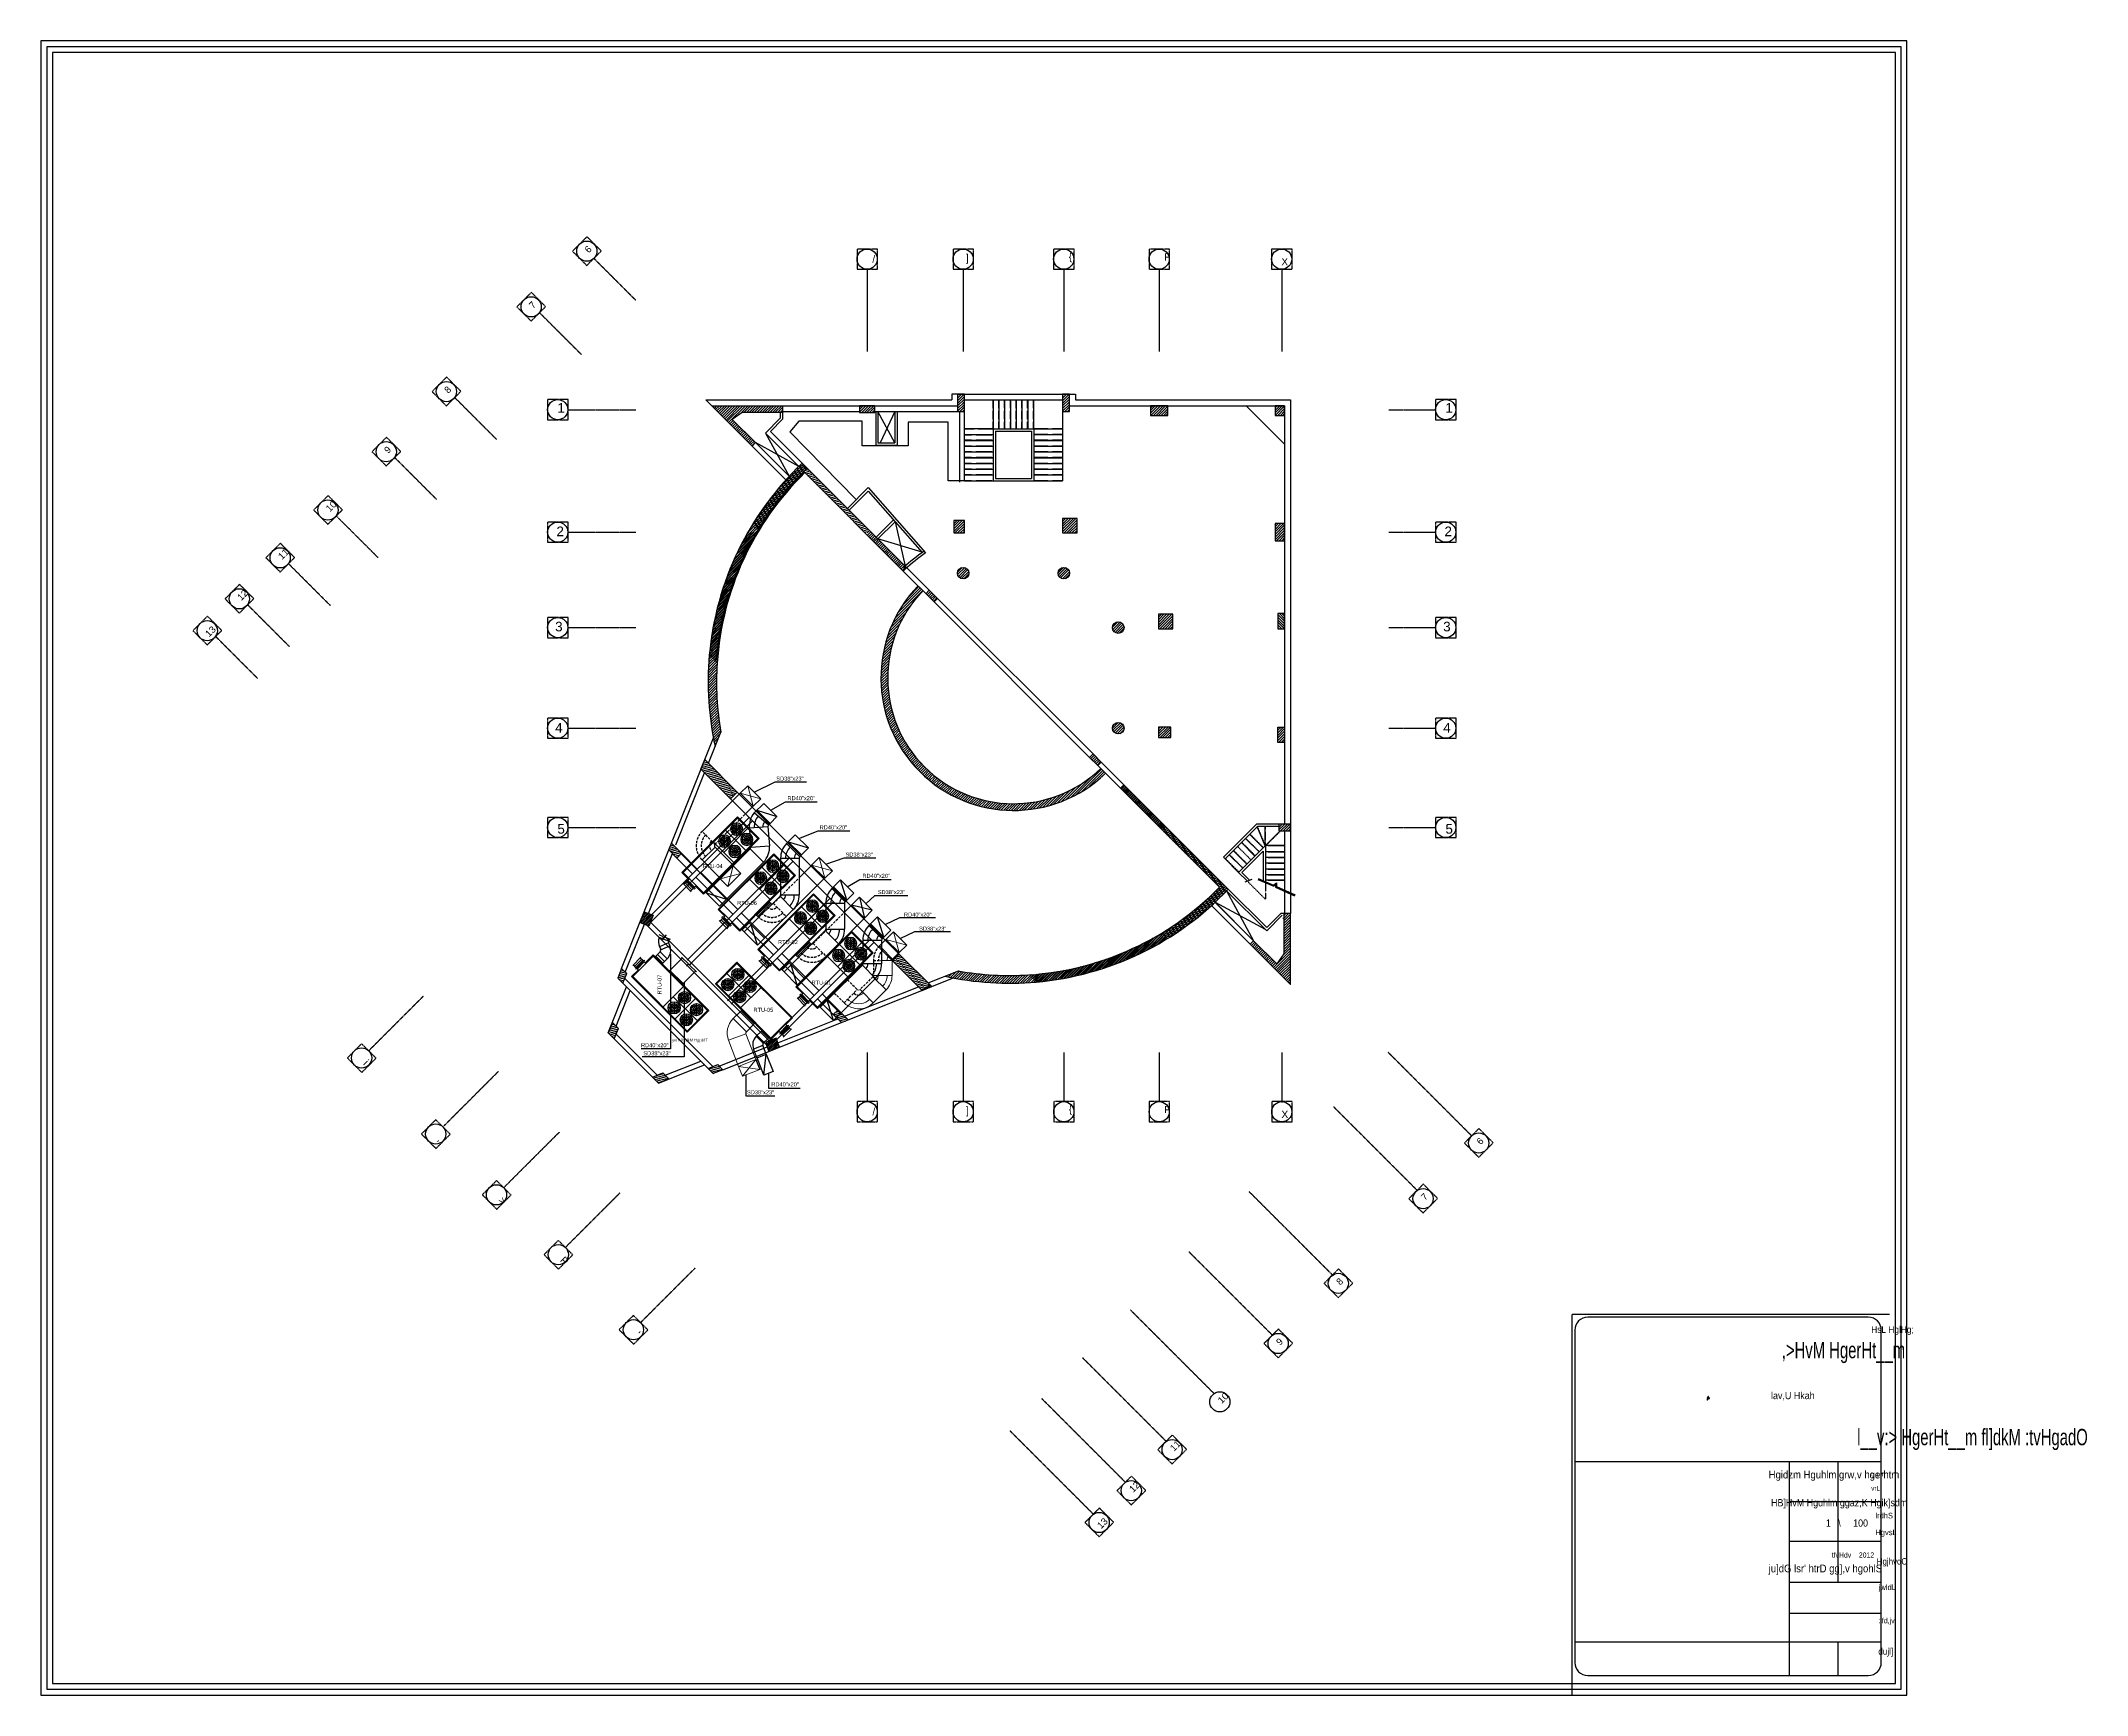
# Model space of a CAD drawing. Header units: inches. Extents: x 751443 to 884462, y -58136 to 349881.
# Drawn here: x 777796 to 884162, y 52199 to 138199 of the extents above; entities that cross this region are included whole.
import ezdxf

# ---------------------------------------------------------------- set-up
doc = ezdxf.new("R2010")
doc.units = ezdxf.units.IN
doc.header["$MEASUREMENT"] = 0
for name, pattern in [('ACAD_ISO03W100', [30, 12, -18]), ('CENTER', [50.8, 31.75, -6.35, 6.35, -6.35]), ('DASHED2', [9.525, 6.35, -3.175]), ('xref-0B2_BOH$0$HIDDEN', [0.375, 0.25, -0.125])]:
    doc.linetypes.add(name, pattern=pattern)
for name, color, linetype, lineweight in [('000Text', 2, 'Continuous', 18), ('duct', 1, 'Continuous', 20), ('M-S.DUCT', 1, 'Continuous', 15)]:
    doc.layers.add(name, color=color, linetype=linetype, lineweight=lineweight)
for name, color, linetype in [('01-HV-RDUCT', 3, 'Continuous'), ('01-R-RDUCT', 3, 'Continuous'), ('4', 4, 'Continuous'), ('AC-LEADER', 30, 'Continuous'), ('AXES', 8, 'CENTER'), ('COL', 8, 'Continuous'), ('EQP', 1, 'Continuous'), ('far', 4, 'Continuous'), ('HAT', 8, 'Continuous'), ('HATCH', 8, 'Continuous'), ('M-F.A.DUCT', 6, 'Continuous'), ('M_FLX', 2, 'Continuous'), ('MSN-AHU', 150, 'Continuous'), ('sec', 8, 'DASHED2'), ('WALL', 8, 'Continuous')]:
    doc.layers.add(name, color=color, linetype=linetype)
doc.styles.add('Arial', font='arial.ttf')
doc.styles.add('HOREA', font='arial.ttf')
doc.styles.get("Standard").update_dxf_attribs({"font": 'arial.ttf'})
doc.dimstyles.new('DIM 1-50', dxfattribs={"dimtxt": 210, "dimasz": 150, "dimexe": 0.18, "dimexo": 0.0625, "dimgap": 25, "dimtad": 0, "dimdec": 0, "dimzin": 0, "dimdsep": 46, "dimtxsty": 'HOREA', "dimblk": 'OBLIQUE', "dimcen": 0.09, "dimclrd": 256, "dimclre": 256, "dimclrt": 31, "dimadec": 0, "dimazin": 0, "dimtfac": 1, "dimtdec": 0, "dimtofl": 0, "dimtmove": 0, "dimatfit": 3, "dimfxl": 0, "dimtolj": 1, "dimtzin": 0, "dimarcsym": 0})
pattern_1 = [(45, (-244085.09, -500013.43), (-67.351921, 67.351921), [])]
pattern_2 = [(15, (-244085.09, -500013.43), (-24.652514, 92.004435), [])]
pattern_3 = [(15, (-1567540.13, -388248.31), (-24.652514, 92.004435), [])]
pattern_4 = [(45, (-602346.125, -379924.86), (-44.9012806, 44.9012806), [])]
pattern_5 = [(45, (-1304470.24, -386957.84), (-67.351921, 67.351921), [])]
pattern_6 = [(45, (-602346.13, -379924.86), (-67.351921, 67.351921), [])]

msp = doc.modelspace()

# ---------------------------------------------------------------- texts
at = {"layer": '000Text', "color": 2, "style": 'Arial'}
for s, p in [('SD38"x23"', (816025.6, 99742.3, 0)), ('RD40"x20"', (816603.3, 98725.5, 1180.6)), ('RD40"x20"', (818275.1, 97206.5, 1046)), ('SD38"x23"', (819624.9, 95792)), (' RTU-04', (812124.5, 95193.1, -446.6)), ('RD40"x20"', (820501.6, 94687.6, 1046)), ('SD38"x23"', (821299.7, 93842.8, 0)), (' RTU-06', (813907.2, 93280.3, 0.9)), ('RD40"x20"', (822662.2, 92669.6, 973.9)), ('SD38"x23"', (823448.5, 91938.7, 883.3)), (' RTU-02', (816034.3, 91240.6, 112.7)), (' RTU-01', (817774.8, 89136.6, 0)), (' RTU-05', (814756.3, 87720.1)), ('RD40"x20"', (808988.4, 85881, 758.6)), ('SD38"x23"', (809112.2, 85459.4, 0)), ('RD40"x20"', (815765.4, 83847.2, 758.6)), ('SD38"x23"', (814498, 83432.8, 921.9))]:
    msp.add_text(s, height=210, dxfattribs=at).set_placement(p)
msp.add_text(' RTU-07', height=210, rotation=90, dxfattribs=at).set_placement((810059.3, 88543.7, 0))
at = {"layer": '4'}
for s, height, width, p in [('HsL HglHg;', 350, 0.884937, (872941.7, 71029.2)), (',>HvM HgerHt__m ', 850, 0.65, (868291.4, 69710.5)), ('lav,U Hkah', 374.98, 0.884937, (867733.1, 67584.4)), ('l__v:> HgerHt__m fl]dkM :tvHgadO', 850, 0.65, (872210.4, 65189.1)), ('Hgidzm Hguhlm grw,v hgerhtm', 400, 0.884937, (867611, 63461.6)), ('vrL', 243.53, 0.884937, (872941.7, 62834.2)), ('g,pm', 243.53, 0.884937, (872941.7, 63564.8)), ('HB]HvM Hguhlm ggaz,K Hgik]sdm', 374.976, 0.884937, (867733.1, 62013.6)), ('1   \\     100', 374.976, 0.884937, (870584.2, 60956.8)), ('lrdhS', 290.36, 0.884937, (873155.8, 61385.1)), ('HgvsL', 290.36, 0.884937, (873155.8, 60514.1)), ('tfvHdv    2012', 264.645, 0.884937, (870886.9, 59348.5)), ("ju]dG lsr' htrD gg],v hgohlS", 400, 0.884937, (867611, 58582)), ('HgjhvdO', 333.12, 0.884937, (873228.9, 58984.3)), ('jwldL', 290.36, 0.884937, (873329.5, 57659.4)), (':lfd,jv', 271.34, 0.884937, (873306, 55935)), ('dujl]', 339.12, 0.884937, (873311.3, 54302.3))]:
    msp.add_text(s, height=height, dxfattribs=dict(at, width=width)).set_placement(p)

# ---------------------------------------------------------------- blocks, each defined once
blk = doc.blocks.new('A$C00DD2EF6')
at = {"layer": 'far', "ltscale": 0.011}
h = blk.add_hatch(dxfattribs=at)
h.set_pattern_fill('ANSI31', color=256, scale=30, style=0)
h.set_pattern_definition(pattern_6)
h.paths.add_polyline_path([(48709, -68605), (48649, -68605), (48649, -69405), (48709, -69405)], flags=17)
at = {"layer": 'HAT', "ltscale": 0.011}
h = blk.add_hatch(dxfattribs=at)
h.set_pattern_fill('ANSI31', color=256, scale=30, style=0)
h.set_pattern_definition(pattern_5)
h.paths.add_polyline_path([(35860, -82583, -0.1891548), (40595, -72504), (40277, -72185, 0.1829049), (35451, -82173, 0.0761475), (35753, -86909), (36049, -86166, -0.0590456)])
h = blk.add_hatch(dxfattribs=at)
h.set_pattern_fill('ANSI31', color=256, scale=30, angle=330, style=0)
h.set_pattern_definition(pattern_2)
h.paths.add_polyline_path([(40271, -72357), (40186, -72272, 0.0644762), (37671, -75413), (37758, -75501, -0.0649843)])
h = blk.add_hatch(dxfattribs=at)
h.set_pattern_fill('ANSI31', color=256, scale=30, style=0)
h.set_pattern_definition(pattern_1)
h.paths.add_polyline_path([(40362, -72270), (40277, -72185, 0.0019949), (40186, -72272), (40271, -72357, -0.0020103)])
h = blk.add_hatch(dxfattribs=at)
h.set_pattern_fill('ANSI31', color=256, scale=30, style=0)
h.set_pattern_definition(pattern_1)
h.paths.add_polyline_path([(40362, -72270), (40277, -72185, 0.0019949), (40186, -72272), (40271, -72357, -0.0020103)])
h = blk.add_hatch(dxfattribs=at)
h.set_pattern_fill('ANSI31', color=256, scale=30, angle=330, style=0)
h.set_pattern_definition(pattern_2)
h.paths.add_polyline_path([(40362, -72270, 0.0020103), (40271, -72357), (43659, -75745), (43659, -75568)])
h = blk.add_hatch(dxfattribs=at)
h.set_pattern_fill('ANSI31', color=256, scale=30, angle=330, style=0)
h.set_pattern_definition(pattern_2)
h.paths.add_polyline_path([(40271, -72357, 0.0649843), (37758, -75501), (37962, -75705, -0.0641465), (40379, -72642), (43512, -75775), (43659, -75775), (43659, -75745)])
h = blk.add_hatch(dxfattribs=at)
h.set_pattern_fill('ANSI31', color=256, scale=30, style=0)
h.set_pattern_definition(pattern_1)
h.paths.add_polyline_path([(53819, -75815), (54569, -75815), (54569, -75065), (53819, -75065)])
h = blk.add_hatch(dxfattribs=at)
h.set_pattern_fill('ANSI31', color=256, scale=30, style=0)
h.set_pattern_definition(pattern_1)
h.paths.add_polyline_path([(37596, -75775), (37458, -75775, 0.0848584), (35646, -80735), (35768, -80735, -0.0856159)])
h = blk.add_hatch(dxfattribs=at)
h.set_pattern_fill('ANSI31', color=256, scale=30, style=0)
h.set_pattern_definition(pattern_1)
h.paths.add_polyline_path([(37921, -75775), (37596, -75775, 0.0856159), (35768, -80735), (36053, -80735, -0.0874412)])
h = blk.add_hatch(dxfattribs=at)
h.set_pattern_fill('ANSI31', color=256, scale=30, style=0)
h.set_pattern_definition(pattern_1)
h.paths.add_polyline_path([(43659, -75568), (43659, -75745), (43689, -75775), (43866, -75775)])
h = blk.add_hatch(dxfattribs=at)
h.set_pattern_fill('ANSI31', color=256, scale=30, style=0)
h.set_pattern_definition(pattern_1)
h.paths.add_polyline_path([(43689, -75775), (43659, -75775), (43659, -75921), (44112, -76374), (44200, -76286)])
h = blk.add_hatch(dxfattribs=at)
h.set_pattern_fill('ANSI31', color=256, scale=30, style=0)
h.set_pattern_definition(pattern_1)
h.paths.add_polyline_path([(43866, -75775), (43689, -75775), (44200, -76286), (44289, -76197)])
h = blk.add_hatch(dxfattribs=at)
h.set_pattern_fill('ANSI31', color=256, scale=30, style=0)
h.set_pattern_definition(pattern_1)
h.paths.add_polyline_path([(44200, -76286), (44112, -76374), (45490, -77752, -0.003886), (45578, -77663)])
h = blk.add_hatch(dxfattribs=at)
h.set_pattern_fill('ANSI31', color=256, scale=30, style=0)
h.set_pattern_definition(pattern_1)
h.paths.add_polyline_path([(44289, -76197), (44200, -76286), (45578, -77663, -0.003886), (45667, -77575)])
h = blk.add_hatch(dxfattribs=at)
h.set_pattern_fill('ANSI31', color=256, scale=30, style=0)
h.set_pattern_definition(pattern_1)
h.paths.add_polyline_path([(45709, -77618), (45667, -77575, 0.003886), (45578, -77663), (45621, -77706)])
h = blk.add_hatch(dxfattribs=at)
h.set_pattern_fill('ANSI31', color=256, scale=30, style=0)
h.set_pattern_definition(pattern_1)
edge = h.paths.add_edge_path()
edge.add_arc((48649, -77903), 300, 0, 360)
h = blk.add_hatch(dxfattribs=at)
h.set_pattern_fill('ANSI31', color=256, scale=30, style=0)
h.set_pattern_definition(pattern_1)
edge = h.paths.add_edge_path()
edge.add_arc((53879, -77903), 300, 0, 360)
h = blk.add_hatch(dxfattribs=at)
h.set_pattern_fill('ANSI31', color=256, scale=30, style=0)
h.set_pattern_definition([(45, (-1562468.56, -275317.1), (-67.351921, 67.351921), [])])
h.paths.add_polyline_path([(46551, -78813), (46303, -78565, 0.9820246), (56048, -88311), (55801, -88063, -0.9810719)])
h = blk.add_hatch(dxfattribs=at)
h.set_pattern_fill('ANSI31', color=256, scale=30, style=0)
h.set_pattern_definition(pattern_1)
h.paths.add_polyline_path([(45621, -77706), (45578, -77663, 0.003886), (45490, -77752), (45532, -77795)])
h = blk.add_hatch(dxfattribs=at)
h.set_pattern_fill('ANSI31', color=256, scale=30, style=0)
h.set_pattern_definition([(45, (-1300825.28, -275317.1), (-67.351921, 67.351921), [])])
h.paths.add_polyline_path([(46887, -78796), (46711, -78973), (47135, -79397), (47312, -79220)])
h = blk.add_hatch(dxfattribs=at)
h.set_pattern_fill('ANSI31', color=256, scale=30, style=0)
h.set_pattern_definition(pattern_1)
h.paths.add_polyline_path([(35768, -80735), (35646, -80735, 0.0206898), (35465, -82018), (35575, -82128, -0.0226312)])
h = blk.add_hatch(dxfattribs=at)
h.set_pattern_fill('ANSI31', color=256, scale=30, style=0)
h.set_pattern_definition(pattern_1)
h.paths.add_polyline_path([(36053, -80735), (35768, -80735, 0.0226312), (35575, -82128), (35835, -82387, -0.0273154)])
h = blk.add_hatch(dxfattribs=at)
h.set_pattern_fill('ANSI31', color=256, scale=30, style=0)
h.set_pattern_definition(pattern_1)
edge = h.paths.add_edge_path()
edge.add_arc((56711, -80735), 300, 0, 360)
h = blk.add_hatch(dxfattribs=at)
h.set_pattern_fill('ANSI31', color=256, scale=30, style=0)
h.set_pattern_definition([(45, (-239105.09, -504993.43), (-67.351921, 67.351921), [])])
h.paths.add_polyline_path([(58799, -80795), (59549, -80795), (59549, -80045), (58799, -80045)])
h = blk.add_hatch(dxfattribs=at)
h.set_pattern_fill('ANSI31', color=256, scale=30, angle=-90, style=0)
h.set_pattern_definition([(315, (-244085.09, -500013.43), (67.351921, 67.351921), [])])
h.paths.add_polyline_path([(65359, -80795), (65359, -79995), (65009, -79995), (65009, -80795)])
h = blk.add_hatch(dxfattribs=at)
h.set_pattern_fill('ANSI31', color=256, scale=30, style=0)
h.set_pattern_definition(pattern_1)
edge = h.paths.add_edge_path()
edge.add_line((35451, -82173), (35562, -82284))
edge.add_arc((51059, -83555), 15549, 174.73663, 175.31406, ccw=False)
edge.add_line((35575, -82128), (35465, -82018))
edge.add_arc((51059, -83555), 15669, 174.37282, 174.94278)
h = blk.add_hatch(dxfattribs=at)
h.set_pattern_fill('ANSI31', color=256, scale=30, style=0)
h.set_pattern_definition(pattern_1)
edge = h.paths.add_edge_path()
edge.add_line((35562, -82284), (35823, -82546))
edge.add_arc((51059, -83555), 15269, 175.61568, 176.21153, ccw=False)
edge.add_line((35835, -82387), (35575, -82128))
edge.add_arc((51059, -83555), 15549, 174.73663, 175.31406)
h = blk.add_hatch(dxfattribs=at)
h.set_pattern_fill('ANSI31', color=256, scale=30, style=0)
h.set_pattern_definition(pattern_1)
edge = h.paths.add_edge_path()
edge.add_arc((56711, -85965), 300, 0, 360)
h = blk.add_hatch(dxfattribs=at)
h.set_pattern_fill('ANSI31', color=256, scale=30, style=0)
h.set_pattern_definition(pattern_1)
h.paths.add_polyline_path([(58799, -86455), (59449, -86455), (59449, -85905), (58799, -85905)])
h = blk.add_hatch(dxfattribs=at)
h.set_pattern_fill('ANSI31', color=256, scale=30, angle=-90, style=0)
h.set_pattern_definition([(45, (-244085.09, 333314.13), (67.351921, -67.351921), [])])
h.paths.add_polyline_path([(65359, -85905), (65359, -86704), (65009, -86704), (65009, -85905)])
h = blk.add_hatch(dxfattribs=at)
h.set_pattern_fill('ANSI31', color=256, scale=30, angle=330, style=0)
h.set_pattern_definition(pattern_2)
h.paths.add_polyline_path([(35188, -87992), (35092, -87895), (35011, -88098), (35108, -88194)])
h = blk.add_hatch(dxfattribs=at)
h.set_pattern_fill('ANSI31', color=256, scale=30, angle=330, style=0)
h.set_pattern_definition(pattern_2)
h.paths.add_polyline_path([(35309, -87688), (35213, -87592), (35092, -87895), (35188, -87992)])
h = blk.add_hatch(dxfattribs=at)
h.set_pattern_fill('ANSI31', color=256, scale=30, angle=330, style=0)
h.set_pattern_definition(pattern_2)
h.paths.add_polyline_path([(35339, -88143), (35188, -87992), (35108, -88194), (35339, -88426)])
h = blk.add_hatch(dxfattribs=at)
h.set_pattern_fill('ANSI31', color=256, scale=30, angle=330, style=0)
h.set_pattern_definition(pattern_2)
h.paths.add_polyline_path([(35339, -87719), (35309, -87688), (35188, -87992), (35339, -88143)])
h = blk.add_hatch(dxfattribs=at)
h.set_pattern_fill('ANSI31', color=256, scale=30, angle=330, style=0)
h.set_pattern_definition(pattern_2)
h.paths.add_polyline_path([(35339, -87719), (35339, -88143), (36688, -89492, -0.0118989), (36422, -88801)])
h = blk.add_hatch(dxfattribs=at)
h.set_pattern_fill('ANSI31', color=256, scale=30, angle=330, style=0)
h.set_pattern_definition(pattern_2)
h.paths.add_polyline_path([(35339, -88143), (35339, -88426), (36553, -89640), (36692, -89501, -0.0001661), (36688, -89492)])
h = blk.add_hatch(dxfattribs=at)
h.set_pattern_fill('ANSI31', color=256, scale=30, style=0)
h.set_pattern_definition([(45, (-1292316.06, -283826.32), (-67.351921, 67.351921), [])])
h.paths.add_polyline_path([(55397, -87305), (55220, -87482), (55644, -87906), (55821, -87730)])
h = blk.add_hatch(dxfattribs=at)
h.set_pattern_fill('ANSI31', color=256, scale=30, angle=330, style=0)
h.set_pattern_definition(pattern_3)
h.paths.add_polyline_path([(36688, -89492), (36695, -89498), (36907, -89286), (36422, -88801, 0.0118989)])
h = blk.add_hatch(dxfattribs=at)
h.set_pattern_fill('ANSI31', color=256, scale=30, style=0)
h.set_pattern_definition(pattern_5)
h.paths.add_polyline_path([(48397, -98585), (47705, -98861, 0.0761475), (52440, -99163, 0.1829049), (62429, -94337), (56996, -88905), (56819, -89081), (61972, -94234, -0.1849106), (52067, -98789, -0.0604941)])
h = blk.add_hatch(dxfattribs=at)
h.set_pattern_fill('ANSI31', color=256, scale=30, style=0)
h.set_pattern_definition(pattern_1)
h.paths.add_polyline_path([(57038, -88947, -0.003886), (56951, -89036), (58328, -90414), (58417, -90325)])
h.paths.add_polyline_path([(57038, -88947), (56996, -88905), (56908, -88993), (56951, -89036, 0.003886)])
h.paths.add_polyline_path([(56951, -89036), (56908, -88993), (56819, -89081), (56862, -89124, 0.003886)])
h = blk.add_hatch(dxfattribs=at)
h.set_pattern_fill('ANSI31', color=256, scale=30, style=0)
h.set_pattern_definition(pattern_1)
h.paths.add_polyline_path([(56951, -89036, -0.003886), (56862, -89124), (58240, -90502), (58328, -90414)])
h = blk.add_hatch(dxfattribs=at)
h.set_pattern_fill('ANSI31', color=256, scale=30, style=0)
h.set_pattern_definition(pattern_1)
h.paths.add_polyline_path([(58417, -90325), (58328, -90414), (58839, -90925), (58839, -90748)])
h = blk.add_hatch(dxfattribs=at)
h.set_pattern_fill('ANSI31', color=256, scale=30, style=0)
h.set_pattern_definition(pattern_1)
h.paths.add_polyline_path([(58328, -90414), (58240, -90502), (58839, -91101), (58839, -90925)])
h = blk.add_hatch(dxfattribs=at)
h.set_pattern_fill('ANSI31', color=256, scale=30, style=0)
h.set_pattern_definition(pattern_1)
h.paths.add_polyline_path([(58839, -90748), (58839, -90925), (59039, -91125), (59216, -91125)])
h = blk.add_hatch(dxfattribs=at)
h.set_pattern_fill('ANSI31', color=256, scale=30, style=0)
h.set_pattern_definition(pattern_1)
h.paths.add_polyline_path([(58839, -90925), (58839, -91101), (58862, -91125), (59039, -91125)], flags=17)
h = blk.add_hatch(dxfattribs=at)
h.set_pattern_fill('ANSI31', color=256, scale=30, angle=330, style=0)
h.set_pattern_definition(pattern_2)
h.paths.add_polyline_path([(59039, -91125), (58862, -91125), (61972, -94234, -0.0642505), (58910, -96652), (59113, -96856, 0.0649843), (62257, -94343)])
h = blk.add_hatch(dxfattribs=at)
h.set_pattern_fill('ANSI31', color=256, scale=30, angle=330, style=0)
h.set_pattern_definition(pattern_2)
h.paths.add_polyline_path([(59216, -91125), (59039, -91125), (62257, -94343, 0.0020103), (62344, -94252)])
h = blk.add_hatch(dxfattribs=at)
h.set_pattern_fill('ANSI31', color=256, scale=30, style=0)
h.set_pattern_definition([(45, (-244234.45, -499963.43), (-67.351921, 67.351921), [])])
h.paths.add_polyline_path([(65659, -90950), (65060, -90950), (65060, -91300), (65659, -91300)])
h = blk.add_hatch(dxfattribs=at)
h.set_pattern_fill('ANSI31', color=256, scale=30, angle=330, style=0)
h.set_pattern_definition(pattern_2)
h.paths.add_polyline_path([(33462, -92333), (33366, -92236), (33342, -92297), (33438, -92393)])
h = blk.add_hatch(dxfattribs=at)
h.set_pattern_fill('ANSI31', color=256, scale=30, angle=330, style=0)
h.set_pattern_definition(pattern_2)
h.paths.add_polyline_path([(33579, -92039), (33482, -91943), (33366, -92236), (33462, -92333)])
h = blk.add_hatch(dxfattribs=at)
h.set_pattern_fill('ANSI31', color=256, scale=30, angle=330, style=0)
h.set_pattern_definition(pattern_2)
h.paths.add_polyline_path([(33462, -92333), (33438, -92393), (33763, -92718), (33805, -92676)])
h = blk.add_hatch(dxfattribs=at)
h.set_pattern_fill('ANSI31', color=256, scale=30, angle=330, style=0)
h.set_pattern_definition(pattern_2)
h.paths.add_polyline_path([(33579, -92039), (33462, -92333), (33805, -92676), (34010, -92471)])
h = blk.add_hatch(dxfattribs=at)
h.set_pattern_fill('ANSI31', color=256, scale=30, angle=330, style=0)
h.set_pattern_definition(pattern_2)
h.paths.add_polyline_path([(62342, -94428), (62257, -94343, -0.0649843), (59113, -96856), (59201, -96943, 0.0644762)])
h = blk.add_hatch(dxfattribs=at)
h.set_pattern_fill('ANSI31', color=256, scale=30, angle=330, style=0)
h.set_pattern_definition(pattern_2)
h.paths.add_polyline_path([(62344, -94252, -0.0020103), (62257, -94343), (62342, -94428, 0.0019949), (62429, -94337)])
h = blk.add_hatch(dxfattribs=at)
h.set_pattern_fill('ANSI31', color=256, scale=20, style=0)
h.set_pattern_definition(pattern_4)
h.paths.add_polyline_path([(32483, -95810), (32529, -95694), (32128, -95534), (32007, -95842), (32229, -96063)])
h.paths.add_polyline_path([(32128, -95534), (32064, -95509), (31953, -95788), (32007, -95842)])
h.paths.add_polyline_path([(32007, -95842), (31953, -95788), (31842, -96067), (31909, -96093)])
h.paths.add_polyline_path([(32007, -95842), (31909, -96093), (32117, -96176), (32229, -96063)])
h.paths.add_polyline_path([(32229, -96063), (32117, -96176), (32307, -96251), (32338, -96173)])
h.paths.add_polyline_path([(32483, -95810), (32229, -96063), (32338, -96173)])
h = blk.add_hatch(dxfattribs=at)
h.set_pattern_fill('ANSI31', color=256, scale=30, style=0)
h.set_pattern_definition([(45, (-243885.09, -500013.43), (-67.351921, 67.351921), [])])
h.paths.add_polyline_path([(63743, -97015), (63566, -97192), (65659, -99285), (65659, -95605), (65309, -95605), (65309, -97701), (64952, -98224)])
h = blk.add_hatch(dxfattribs=at)
h.set_pattern_fill('ANSI31', color=256, scale=30, style=0)
h.set_pattern_definition(pattern_1)
h.paths.add_polyline_path([(58839, -97018), (58839, -96695, -0.0875784), (53879, -98561), (53879, -98846, 0.0856159)])
h = blk.add_hatch(dxfattribs=at)
h.set_pattern_fill('ANSI31', color=256, scale=30, style=0)
h.set_pattern_definition(pattern_1)
h.paths.add_polyline_path([(58910, -96652, -0.0013519), (58839, -96695), (58839, -97018, 0.0051187), (59113, -96856)])
h = blk.add_hatch(dxfattribs=at)
h.set_pattern_fill('ANSI31', color=256, scale=30, angle=330, style=0)
h.set_pattern_definition(pattern_3)
h.paths.add_polyline_path([(46481, -99285), (46905, -99285), (46008, -98388, -0.0113734), (45339, -98142)])
h.paths.add_polyline_path([(46008, -98388), (45813, -98192, -0.0118989), (45122, -97926), (45339, -98142, 0.0113734)])
h.paths.add_polyline_path([(45813, -98192), (45327, -97707), (45115, -97919), (45122, -97926, 0.0118989)])
h.paths.add_polyline_path([(46481, -99285), (46694, -99498), (46999, -99378), (46905, -99285)])
h = blk.add_hatch(dxfattribs=at)
h.set_pattern_fill('ANSI31', color=256, scale=30, style=0)
h.set_pattern_definition(pattern_1)
h.paths.add_polyline_path([(58839, -97156), (58839, -97018, -0.0856159), (53879, -98846), (53879, -98968, 0.0848584)])
h = blk.add_hatch(dxfattribs=at)
h.set_pattern_fill('ANSI31', color=256, scale=30, style=0)
h.set_pattern_definition(pattern_1)
h.paths.add_polyline_path([(59201, -96943), (59113, -96856, -0.0051187), (58839, -97018), (58839, -97156, 0.006694)])
h = blk.add_hatch(dxfattribs=at)
h.set_pattern_fill('ANSI31', color=256, scale=30, angle=330, style=0)
h.set_pattern_definition(pattern_2)
h.paths.add_polyline_path([(30839, -98930), (30742, -98833), (30692, -98960), (30788, -99056)])
h = blk.add_hatch(dxfattribs=at)
h.set_pattern_fill('ANSI31', color=256, scale=30, angle=330, style=0)
h.set_pattern_definition(pattern_2)
h.paths.add_polyline_path([(30989, -98550), (30893, -98454), (30742, -98833), (30839, -98930)])
h = blk.add_hatch(dxfattribs=at)
h.set_pattern_fill('ANSI31', color=256, scale=30, angle=330, style=0)
h.set_pattern_definition(pattern_2)
h.paths.add_polyline_path([(31162, -98723), (30989, -98550), (30839, -98930), (31011, -99103)])
h = blk.add_hatch(dxfattribs=at)
h.set_pattern_fill('ANSI31', color=256, scale=30, angle=330, style=0)
h.set_pattern_definition(pattern_2)
h.paths.add_polyline_path([(45122, -97926, -0.0001797), (45112, -97922), (44980, -98054), (46201, -99285), (46481, -99285)])
h = blk.add_hatch(dxfattribs=at)
h.set_pattern_fill('ANSI31', color=256, scale=30, style=0)
h.set_pattern_definition(pattern_1)
edge = h.paths.add_edge_path()
edge.add_line((52067, -98789), (52329, -99052))
edge.add_arc((51059, -83555), 15549, 274.68594, 275.26337)
edge.add_line((52486, -99038), (52225, -98778))
edge.add_arc((51072, -83578), 15244, 273.74272, 274.33996, ccw=False)
h = blk.add_hatch(dxfattribs=at)
h.set_pattern_fill('ANSI31', color=256, scale=30, style=0)
h.set_pattern_definition(pattern_1)
h.paths.add_polyline_path([(53879, -98846), (53879, -98561, -0.0273764), (52225, -98778), (52486, -99038, 0.0226312)])
h = blk.add_hatch(dxfattribs=at)
h.set_pattern_fill('ANSI31', color=256, scale=30, style=0)
h.set_pattern_definition(pattern_1)
h.paths.add_polyline_path([(53879, -98968), (53879, -98846, -0.0226312), (52486, -99038), (52596, -99148, 0.0206898)])
h = blk.add_hatch(dxfattribs=at)
h.set_pattern_fill('ANSI31', color=256, scale=30, angle=330, style=0)
h.set_pattern_definition(pattern_2)
h.paths.add_polyline_path([(30839, -98930), (30788, -99056), (30961, -99229), (31011, -99103)])
h = blk.add_hatch(dxfattribs=at)
h.set_pattern_fill('ANSI31', color=256, scale=30, angle=330, style=0)
h.set_pattern_definition(pattern_2)
h.paths.add_polyline_path([(46481, -99285), (46201, -99285), (46420, -99506), (46622, -99426)])
h = blk.add_hatch(dxfattribs=at)
h.set_pattern_fill('ANSI31', color=256, scale=30, angle=330, style=0)
h.set_pattern_definition(pattern_2)
h.paths.add_polyline_path([(46622, -99426), (46420, -99506), (46516, -99603), (46718, -99522)])
h = blk.add_hatch(dxfattribs=at)
h.set_pattern_fill('ANSI31', color=256, scale=30, angle=330, style=0)
h.set_pattern_definition(pattern_2)
h.paths.add_polyline_path([(46926, -99305), (46622, -99426), (46718, -99522), (47022, -99401)])
h = blk.add_hatch(dxfattribs=at)
h.set_pattern_fill('ANSI31', color=256, scale=30, style=0)
h.set_pattern_definition(pattern_1)
edge = h.paths.add_edge_path()
edge.add_line((52329, -99052), (52440, -99163))
edge.add_arc((51059, -83555), 15669, 275.05722, 275.62718)
edge.add_line((52596, -99148), (52486, -99038))
edge.add_arc((51059, -83555), 15549, 274.68594, 275.26337, ccw=False)
h = blk.add_hatch(dxfattribs=at)
h.set_pattern_fill('ANSI31', color=256, scale=30, angle=330, style=0)
h.set_pattern_definition(pattern_2)
h.paths.add_polyline_path([(42317, -101272), (42671, -101131), (42143, -100603), (41895, -100851)])
h = blk.add_hatch(dxfattribs=at)
h.set_pattern_fill('ANSI31', color=256, scale=30, angle=330, style=0)
h.set_pattern_definition(pattern_2)
h.paths.add_polyline_path([(30255, -101670), (30199, -101811), (30510, -102122), (30566, -101981)])
h = blk.add_hatch(dxfattribs=at)
h.set_pattern_fill('ANSI31', color=256, scale=30, angle=330, style=0)
h.set_pattern_definition(pattern_2)
h.paths.add_polyline_path([(30727, -101576), (30416, -101265), (30255, -101670), (30566, -101981)])
h = blk.add_hatch(dxfattribs=at)
h.set_pattern_fill('ANSI31', color=256, scale=20, style=0)
h.set_pattern_definition(pattern_4)
h.paths.add_polyline_path([(38920, -102085), (38804, -102131), (38550, -102385), (38772, -102606), (39079, -102486)])
h.paths.add_polyline_path([(39105, -102550), (39079, -102486), (38772, -102606), (38826, -102661)])
h.paths.add_polyline_path([(38772, -102606), (38521, -102705), (38547, -102771), (38826, -102661)])
h.paths.add_polyline_path([(38550, -102385), (38438, -102497), (38521, -102705), (38772, -102606)])
h.paths.add_polyline_path([(38550, -102385), (38441, -102276), (38363, -102307), (38438, -102497)])
h.paths.add_polyline_path([(38804, -102131), (38441, -102276), (38550, -102385)])
h = blk.add_hatch(dxfattribs=at)
h.set_pattern_fill('ANSI31', color=256, scale=30, angle=330, style=0)
h.set_pattern_definition(pattern_2)
h.paths.add_polyline_path([(32633, -104048), (32491, -104104), (32803, -104415), (32944, -104359)])
h = blk.add_hatch(dxfattribs=at)
h.set_pattern_fill('ANSI31', color=256, scale=30, angle=330, style=0)
h.set_pattern_definition(pattern_2)
h.paths.add_polyline_path([(33038, -103887), (32633, -104048), (32944, -104359), (33349, -104198)])
h = blk.add_hatch(dxfattribs=at)
h.set_pattern_fill('ANSI31', color=256, scale=30, angle=330, style=0)
h.set_pattern_definition(pattern_2)
h.paths.add_polyline_path([(35511, -103602), (35385, -103653), (35558, -103826), (35684, -103775)])
h = blk.add_hatch(dxfattribs=at)
h.set_pattern_fill('ANSI31', color=256, scale=30, angle=330, style=0)
h.set_pattern_definition(pattern_2)
h.paths.add_polyline_path([(36063, -103624), (35890, -103451), (35511, -103602), (35684, -103775)])
h = blk.add_hatch(dxfattribs=at)
h.set_pattern_fill('ANSI31', color=256, scale=30, angle=330, style=0)
h.set_pattern_definition(pattern_2)
h.paths.add_polyline_path([(35684, -103775), (35558, -103826), (35654, -103922), (35781, -103872)])
h = blk.add_hatch(dxfattribs=at)
h.set_pattern_fill('ANSI31', color=256, scale=30, angle=330, style=0)
h.set_pattern_definition(pattern_2)
h.paths.add_polyline_path([(36160, -103721), (36063, -103624), (35684, -103775), (35781, -103872)])
at = {"layer": 'HATCH'}
h = blk.add_hatch(dxfattribs=at)
h.set_pattern_fill('ANSI31', color=256, scale=30, style=0)
h.set_pattern_definition(pattern_6)
h.paths.add_polyline_path([(48709, -69505), (48709, -68605), (48359, -68605), (48359, -69505)])
h = blk.add_hatch(dxfattribs=at)
h.set_pattern_fill('ANSI31', color=256, scale=30, style=0)
h.set_pattern_definition([(45, (-596886.13, -379924.86), (-67.351921, 67.351921), [])])
h.paths.add_polyline_path([(54169, -69505), (54169, -68605), (53819, -68605), (53819, -69505)])
h = blk.add_hatch(dxfattribs=at)
h.set_pattern_fill('ANSI31', color=256, scale=30, style=0)
h.set_pattern_definition([(45, (-243837.74, -500160.78), (-67.351921, 67.351921), [])])
h.paths.add_polyline_path([(37846, -71118), (37670, -71295), (35577, -69202), (39257, -69202), (39257, -69552), (37160, -69552), (36637, -69909)])
h = blk.add_hatch(dxfattribs=at)
h.set_pattern_fill('ANSI31', color=256, scale=30, style=0)
h.set_pattern_definition([(45, (-244085.09, -499935.78), (-67.351921, 67.351921), [])])
h.paths.add_polyline_path([(44059, -69202), (43260, -69202), (43260, -69552), (44059, -69552)])
h = blk.add_hatch(dxfattribs=at)
h.set_pattern_fill('ANSI31', color=256, scale=30, style=0)
h.set_pattern_definition([(45, (-602346.13, -278252.17), (-67.351921, 67.351921), [])])
h.paths.add_polyline_path([(59289, -69202), (58390, -69202), (58390, -69702), (59289, -69702)])
h = blk.add_hatch(dxfattribs=at)
h.set_pattern_fill('ANSI31', color=256, scale=30, style=0)
h.set_pattern_definition([(45, (-244085.09, -500160.78), (-67.351921, 67.351921), [])])
h.paths.add_polyline_path([(64859, -69702), (65359, -69702), (65359, -69202), (64859, -69202)])
h = blk.add_hatch(dxfattribs=at)
h.set_pattern_fill('ANSI31', color=256, scale=30, style=0)
h.set_pattern_definition([(45, (-244085.09, -499993.43), (-67.351921, 67.351921), [])])
h.paths.add_polyline_path([(48159, -75815), (48709, -75815), (48709, -75165), (48159, -75165)])
h = blk.add_hatch(dxfattribs=at)
h.set_pattern_fill('ANSI31', color=256, scale=30, style=0)
h.set_pattern_definition([(45, (-602346.13, -278104.82), (-67.351921, 67.351921), [])])
h.paths.add_polyline_path([(65359, -76224), (65359, -75325), (64859, -75325), (64859, -76224)])
at = {"layer": 'AXES', "linetype": 'CENTER', "ltscale": 0.03}
for p, q in [((31630, -63715), (29452, -61538)), ((43659, -62103), (43659, -66373)), ((48649, -62103), (48649, -66373)), ((53879, -62103), (53879, -66373)), ((58839, -62103), (58839, -66373)), ((65209, -62103), (65209, -66373)), ((28801, -66544), (26624, -64366)), ((24396, -70949), (22219, -68772)), ((28110, -69405), (31630, -69405)), ((70778, -69405), (73208, -69405)), ((21271, -74074), (19093, -71897)), ((18237, -77108), (16060, -74931)), ((28110, -75775), (31630, -75775)), ((70778, -75775), (73208, -75775)), ((15755, -79590), (13578, -77412)), ((13627, -81718), (11450, -79541)), ((28110, -80735), (31630, -80735)), ((70778, -80735), (73208, -80735)), ((11965, -83380), (9788, -81203)), ((28110, -85965), (31630, -85965)), ((70778, -85965), (73208, -85965)), ((28110, -91125), (31630, -91125)), ((70778, -91125), (73208, -91125)), ((20576, -99910), (17747, -102739)), ((43659, -102828), (43659, -105381)), ((48649, -102828), (48649, -105381)), ((53879, -102828), (53879, -105381)), ((58839, -102828), (58839, -105381)), ((65209, -102828), (65209, -105421)), ((75076, -107161), (70743, -102828)), ((24479, -103813), (21651, -106642)), ((72247, -109989), (67915, -105657)), ((27640, -106974), (24811, -109803)), ((30801, -110135), (27972, -112963)), ((67842, -114395), (63509, -110062)), ((64716, -117520), (60384, -113188)), ((34704, -114038), (31875, -116867)), ((61683, -120554), (57350, -116221)), ((59201, -123036), (54868, -118703)), ((57073, -125164), (52740, -120831)), ((55411, -126826), (51078, -122493))]:
    blk.add_line(p, q, dxfattribs=at)
at = {"layer": 'AXES'}
for points in [[(28339, -61167), (29081, -61909), (29834, -61156), (29092, -60414)], [(43129, -61053), (43129, -62103), (44194, -62103), (44194, -61053)], [(48119, -61053), (48119, -62103), (49184, -62103), (49184, -61053)], [(53349, -61053), (53349, -62103), (54414, -62103), (54414, -61053)], [(58309, -61053), (58309, -62103), (59374, -62103), (59374, -61053)], [(64679, -61053), (64679, -62103), (65744, -62103), (65744, -61053)], [(25446, -64059), (26189, -64801), (26942, -64048), (26200, -63306)], [(21041, -68464), (21784, -69207), (22537, -68454), (21794, -67711)], [(27045, -68880), (27045, -69930), (28110, -69930), (28110, -68880)], [(73208, -68880), (73208, -69930), (74273, -69930), (74273, -68880)], [(17916, -71590), (18658, -72332), (19411, -71579), (18669, -70837)], [(14882, -74623), (15625, -75366), (16378, -74613), (15635, -73870)], [(27045, -75250), (27045, -76300), (28110, -76300), (28110, -75250)], [(73208, -75250), (73208, -76300), (74273, -76300), (74273, -75250)], [(12400, -77105), (13143, -77848), (13896, -77095), (13153, -76352)], [(10277, -79239), (11020, -79982), (11773, -79228), (11031, -78486)], [(8610, -80895), (9353, -81638), (10106, -80885), (9363, -80142)], [(27045, -80210), (27045, -81260), (28110, -81260), (28110, -80210)], [(73208, -80210), (73208, -81260), (74273, -81260), (74273, -80210)], [(27045, -85440), (27045, -86490), (28110, -86490), (28110, -85440)], [(73208, -85440), (73208, -86490), (74273, -86490), (74273, -85440)], [(27045, -90600), (27045, -91650), (28110, -91650), (28110, -90600)], [(73208, -90600), (73208, -91650), (74273, -91650), (74273, -90600)], [(17376, -102367), (16634, -103110), (17387, -103863), (18129, -103120)], [(21229, -106321), (20486, -107064), (21239, -107817), (21982, -107074)], [(43134, -105381), (43134, -106431), (44199, -106431), (44199, -105381)], [(48124, -105381), (48124, -106431), (49189, -106431), (49189, -105381)], [(53354, -105381), (53354, -106431), (54419, -106431), (54419, -105381)], [(58314, -105381), (58314, -106431), (59379, -106431), (59379, -105381)], [(64684, -105381), (64684, -106431), (65749, -106431), (65749, -105381)], [(74704, -107532), (75447, -108275), (76200, -107522), (75457, -106779)], [(24390, -109482), (23647, -110224), (24400, -110977), (25143, -110235)], [(71812, -110425), (72554, -111167), (73308, -110414), (72565, -109671)], [(27601, -112592), (26858, -113335), (27611, -114088), (28354, -113345)], [(67407, -114830), (68149, -115572), (68902, -114819), (68160, -114077)], [(31504, -116495), (30762, -117238), (31515, -117991), (32257, -117248)], [(64281, -117955), (65024, -118698), (65777, -117945), (65034, -117202)], [(58766, -123471), (59508, -124213), (60261, -123460), (59519, -122718)], [(56643, -125605), (57385, -126347), (58139, -125594), (57396, -124852)], [(54976, -127261), (55718, -128003), (56471, -127250), (55729, -126508)]]:
    blk.add_lwpolyline(points, close=True, dxfattribs=at)
at = {"layer": 'AXES', "linetype": 'Continuous'}
for centre in [(29081, -61167), (43654, -61578), (48644, -61578), (53874, -61578), (58834, -61578), (65204, -61578), (26189, -64059), (21784, -68464), (27570, -69405), (73733, -69405), (18658, -71590), (15625, -74623), (27570, -75775), (73733, -75775), (13143, -77105), (11020, -79239), (9353, -80895), (27570, -80735), (73733, -80735), (27570, -85965), (73733, -85965), (27570, -91125), (73733, -91125), (17376, -103110), (43659, -105906), (48649, -105906), (53879, -105906), (58839, -105906), (65209, -105906), (21229, -107064), (75447, -107532), (24390, -110224), (72554, -110425), (27601, -113335), (68149, -114830), (31504, -117238), (65024, -117955), (61990, -120989), (59508, -123471), (57385, -125605), (55718, -127261)]:
    blk.add_circle(centre, 525, dxfattribs=at)
at = {"layer": 'COL', "ltscale": 0.07}
for p, q in [((45532, -77795), (47135, -79397)), ((46711, -78973), (46887, -78796)), ((46887, -78796), (47312, -79220)), ((47135, -79397), (47312, -79220)), ((35011, -88098), (35213, -87592)), ((35011, -88098), (36553, -89640)), ((35213, -87592), (36907, -89286)), ((55220, -87482), (55397, -87305)), ((55220, -87482), (55644, -87906)), ((55397, -87305), (55821, -87730)), ((55644, -87906), (55821, -87730)), ((36553, -89640), (36907, -89286)), ((44980, -98054), (45327, -97707))]:
    blk.add_line(p, q, dxfattribs=at)
at = {"layer": 'COL', "ltscale": 0.03}
for p, q in [((47022, -99401), (45327, -97707)), ((44980, -98054), (46516, -99603)), ((46516, -99603), (47022, -99401))]:
    blk.add_line(p, q, dxfattribs=at)
at = {"layer": 'COL', "ltscale": 0.011}
for points in [[(48709, -69505), (48709, -68605), (48359, -68605), (48359, -69505)], [(54169, -69505), (54169, -68605), (53819, -68605), (53819, -69505)], [(44059, -69202), (43260, -69202), (43260, -69552), (44059, -69552)], [(59289, -69202), (58390, -69202), (58390, -69702), (59289, -69702)], [(64859, -69702), (65359, -69702), (65359, -69202), (64859, -69202)], [(65359, -76224), (65359, -75325), (64859, -75325), (64859, -76224)], [(65359, -80795), (65359, -79995), (65009, -79995), (65009, -80795)], [(65359, -85905), (65359, -86704), (65009, -86704), (65009, -85905)], [(65659, -90950), (65060, -90950), (65060, -91300), (65659, -91300)]]:
    blk.add_lwpolyline(points, close=True, dxfattribs=at)
at = {"layer": 'COL', "ltscale": 0.07}
for points in [[(37846, -71118), (37670, -71295), (35577, -69202), (39257, -69202), (39257, -69552), (37160, -69552), (36637, -69909)], [(48159, -75815), (48709, -75815), (48709, -75165), (48159, -75165)], [(53819, -75815), (54569, -75815), (54569, -75065), (53819, -75065)], [(58799, -80795), (59549, -80795), (59549, -80045), (58799, -80045)], [(58799, -86455), (59449, -86455), (59449, -85905), (58799, -85905)]]:
    blk.add_lwpolyline(points, close=True, dxfattribs=at)
for points in [[(35847, -82231, -0.1792269), (40379, -72642), (45532, -77795), (45709, -77618), (40277, -72185, 0.1829049), (35451, -82173)], [(40415, -72677, 0.1849106), (35860, -82583)], [(35821, -82574, -0.0004674), (35823, -82546, -0.0004674)], [(52067, -98789, 0.1849106), (61972, -94234), (56819, -89081), (56996, -88905), (62429, -94337)]]:
    blk.add_lwpolyline(points, format="xyb", dxfattribs=at)
at = {"layer": 'COL', "linetype": 'Continuous', "ltscale": 0.07}
for points in [[(35860, -82583, 0.0590456), (36049, -86166, 0.0590456)], [(48397, -98585, 0.0604941), (52067, -98789)]]:
    blk.add_lwpolyline(points, format="xyb", dxfattribs=at)
at = {"layer": 'COL', "linetype": 'Continuous', "ltscale": 0.03}
for points in [[(33342, -92297), (33482, -91943), (34010, -92471), (33763, -92718)], [(31842, -96067), (32064, -95509), (32529, -95694), (32307, -96251)]]:
    blk.add_lwpolyline(points, close=True, dxfattribs=at)
at = {"layer": 'COL', "ltscale": 0.03}
for points in [[(63743, -97015), (63566, -97192), (65659, -99285), (65659, -95605), (65309, -95605), (65309, -97701), (64952, -98224)], [(30893, -98454), (30692, -98960), (30961, -99229), (31162, -98723)], [(42317, -101272), (42671, -101131), (42143, -100603), (41895, -100851)], [(30199, -101811), (30510, -102122), (30727, -101576), (30416, -101265)], [(38547, -102771), (39105, -102550), (38920, -102085), (38363, -102307)], [(32803, -104415), (32491, -104104), (33038, -103887), (33349, -104198)], [(36160, -103721), (35654, -103922), (35385, -103653), (35890, -103451)]]:
    blk.add_lwpolyline(points, close=True, dxfattribs=at)
at = {"layer": 'COL', "ltscale": 0.07}
for centre in [(48649, -77903), (53879, -77903), (56711, -80735), (56711, -85965)]:
    blk.add_circle(centre, 300, dxfattribs=at)
at = {"layer": 'COL', "linetype": 'Continuous', "ltscale": 0.07}
for start, end in [(174.94278, 192.36089), (257.63911, 275.05722)]:
    blk.add_arc((51059, -83555), 15669, start, end, dxfattribs=at)
at = {"layer": 'COL', "ltscale": 0.07}
blk.add_arc((51059, -83555), 15669, 275.05722, 316.51766, dxfattribs=at)
at = {"layer": 'sec', "ltscale": 0.5}
blk.add_line((45236, -71234), (45236, -70274), dxfattribs=at)
at = {"layer": 'WALL', "ltscale": 0.011}
for p, q in [((35276, -68901), (48059, -68901)), ((39429, -73054), (35276, -68901)), ((48359, -68605), (48059, -68605)), ((48059, -68605), (48059, -68901)), ((48359, -68605), (54479, -68605)), ((48709, -68901), (53819, -68901)), ((50219, -70401), (50219, -68901)), ((50519, -70401), (50519, -68901)), ((50819, -70401), (50819, -68901)), ((51119, -70401), (51119, -68901)), ((51419, -70401), (51419, -68901)), ((51719, -70401), (51719, -68901)), ((52019, -70401), (52019, -68901)), ((52319, -70401), (52319, -68901)), ((54479, -68605), (54479, -68901)), ((54479, -68901), (65659, -68901)), ((65659, -68901), (65659, -80795)), ((35577, -69202), (48359, -69202)), ((39137, -69854), (38364, -70626)), ((39257, -69903), (38626, -70534)), ((39137, -69552), (39137, -69854)), ((39257, -69502), (43260, -69502)), ((39257, -69552), (39257, -69903)), ((40113, -70001), (39631, -70553)), ((43400, -70001), (40113, -70001)), ((43400, -71278), (43400, -70001)), ((44059, -69502), (48359, -69502)), ((44099, -69505), (44099, -71249)), ((44219, -69505), (44219, -71129)), ((45099, -71129), (44219, -69505)), ((45099, -69505), (44338, -71129)), ((45099, -69505), (45099, -71129)), ((45219, -69505), (45219, -71249)), ((47859, -70047), (45780, -70047)), ((45780, -70047), (45780, -71278)), ((47859, -73101), (47859, -70047)), ((48459, -69505), (48459, -73169)), ((48709, -73101), (48709, -69505)), ((53819, -69505), (53819, -73101)), ((54169, -69202), (65359, -69202)), ((63359, -69202), (65359, -71202)), ((65359, -69202), (65359, -80795)), ((65359, -69202), (65359, -80795)), ((39598, -72870), (37846, -71118)), ((40097, -72359), (37846, -71118)), ((40097, -72359), (38364, -70626)), ((38364, -70626), (39598, -72870)), ((40277, -72185), (38626, -70534)), ((39631, -70553), (43088, -74079)), ((44099, -71249), (45219, -71249)), ((44219, -71129), (45099, -71129)), ((50209, -70401), (48709, -70401)), ((48709, -70701), (50209, -70701)), ((48709, -71001), (50209, -71001)), ((50209, -70401), (52319, -70401)), ((50209, -70401), (50209, -73101)), ((50329, -70521), (52199, -70521)), ((50329, -70521), (50329, -72981)), ((52199, -70521), (52199, -72981)), ((52319, -70401), (52319, -73101)), ((52319, -70401), (53819, -70401)), ((52319, -70701), (53819, -70701)), ((52319, -71001), (53819, -71001)), ((45780, -71278), (43400, -71278)), ((48709, -71301), (50209, -71301)), ((48709, -71601), (50209, -71601)), ((48709, -71901), (50209, -71901)), ((48709, -72201), (50209, -72201)), ((52319, -71301), (53819, -71301)), ((52319, -71601), (53819, -71601)), ((52319, -71901), (53819, -71901)), ((52319, -72201), (53819, -72201)), ((48459, -73101), (47859, -73101)), ((48709, -73101), (48459, -73101)), ((48709, -72501), (50209, -72501)), ((48709, -72801), (50209, -72801)), ((48709, -73101), (50209, -73101)), ((50209, -73101), (53819, -73101)), ((50329, -72981), (52199, -72981)), ((52319, -72501), (53819, -72501)), ((52319, -72801), (53819, -72801)), ((42629, -74538), (43708, -73459)), ((42714, -74623), (43702, -73634)), ((43702, -73634), (46515, -76827)), ((43708, -73459), (46693, -76847)), ((44128, -76037), (45027, -75138)), ((44213, -76122), (45106, -75228)), ((45106, -75228), (45627, -77536)), ((46508, -76819), (44213, -76122)), ((45709, -77618), (46887, -78796)), ((55220, -87482), (47135, -79397)), ((47312, -79220), (55397, -87305)), ((65359, -80795), (65359, -90950)), ((65659, -80795), (65659, -95605)), ((65359, -86155), (65359, -90950)), ((33482, -91943), (35662, -86462)), ((35405, -87784), (36049, -86166)), ((56819, -89081), (55644, -87906)), ((56996, -88905), (55814, -87723)), ((33715, -92035), (35204, -88290)), ((36907, -89286), (45327, -97707)), ((44980, -98054), (36553, -89640)), ((63895, -90950), (62175, -92670)), ((63945, -91070), (62260, -92755)), ((65060, -90950), (63895, -90950)), ((64341, -92077), (63927, -91077)), ((65060, -91070), (63945, -91070)), ((64339, -92070), (64339, -91070)), ((64359, -92070), (65129, -91300)), ((65359, -91300), (65359, -95605)), ((65359, -91300), (65359, -95605)), ((32064, -95509), (33342, -92297)), ((32296, -95601), (33574, -92389)), ((62684, -92330), (63391, -93037)), ((64359, -92070), (62967, -93462)), ((63109, -91906), (63816, -92613)), ((64239, -92359), (63137, -93462)), ((63321, -91694), (64028, -92401)), ((63533, -91482), (64240, -92189)), ((64239, -92359), (64239, -93893)), ((64359, -92050), (65359, -92050)), ((64359, -92070), (64359, -93943)), ((64359, -92370), (65359, -92370)), ((62175, -92670), (62260, -92755)), ((62260, -92755), (62967, -93462)), ((62472, -92542), (63179, -93250)), ((62967, -93462), (63410, -93904)), ((63137, -93462), (63534, -93858)), ((64359, -92670), (65359, -92670)), ((64359, -92970), (65359, -92970)), ((64359, -93270), (65359, -93270)), ((64359, -93570), (65359, -93570)), ((62342, -94428), (63743, -97015)), ((62344, -94422), (64425, -96503)), ((62429, -94337), (64425, -96333)), ((63298, -93946), (63666, -93809)), ((63962, -93832), (64788, -94175)), ((63981, -93786), (64781, -94118)), ((64359, -93850), (65359, -93850)), ((64781, -94118), (64939, -93999)), ((64788, -94175), (64889, -94099)), ((64889, -94099), (64889, -94235)), ((64889, -94235), (65877, -94681)), ((64939, -93999), (64939, -94203)), ((64939, -94203), (65898, -94636)), ((63566, -97192), (61560, -95185)), ((63743, -97015), (61736, -95008)), ((63743, -97015), (61744, -95016)), ((61744, -95016), (64340, -96418)), ((64425, -96333), (65153, -95605)), ((64425, -96503), (65238, -95690)), ((65309, -95605), (65153, -95605)), ((30893, -98454), (31842, -96067)), ((31085, -98646), (32075, -96159)), ((65309, -95855), (65257, -95855)), ((46829, -99209), (48397, -98585)), ((30199, -101811), (31150, -99418)), ((30608, -101457), (31343, -99611)), ((30961, -99229), (31150, -99418)), ((31062, -98976), (31443, -99358)), ((35196, -103464), (31150, -99418)), ((31443, -99358), (35638, -103552)), ((42478, -100939), (46325, -99410)), ((42671, -101131), (48152, -98952)), ((30199, -101811), (32803, -104415)), ((30610, -101869), (32744, -104004)), ((39012, -102317), (42124, -101080)), ((39105, -102550), (42317, -101272)), ((35967, -103528), (38455, -102539)), ((36160, -103721), (38547, -102771)), ((38388, -102371), (38374, -102385)), ((32803, -104415), (35196, -103464)), ((33156, -104006), (35003, -103271)), ((35196, -103464), (35385, -103653))]:
    blk.add_line(p, q, dxfattribs=at)
at = {"layer": 'WALL', "linetype": 'ACAD_ISO03W100', "ltscale": 0.011}
for p, q in [((50199, -70401), (50199, -68901)), ((50499, -70401), (50499, -68901)), ((50799, -70401), (50799, -68901)), ((51099, -70401), (51099, -68901)), ((51399, -70401), (51399, -68901)), ((51699, -70401), (51699, -68901)), ((51999, -70401), (51999, -68901)), ((52299, -70401), (52299, -68901)), ((50209, -70421), (48709, -70421)), ((48709, -70721), (50209, -70721)), ((48709, -70981), (50209, -70981)), ((52319, -70381), (53819, -70381)), ((52319, -70681), (53819, -70681)), ((52319, -70981), (53819, -70981)), ((48709, -71281), (50209, -71281)), ((48709, -71581), (50209, -71581)), ((48709, -71881), (50209, -71881)), ((48709, -72181), (50209, -72181)), ((52319, -71281), (53819, -71281)), ((52319, -71581), (53819, -71581)), ((52319, -71881), (53819, -71881)), ((52319, -72181), (53819, -72181)), ((48709, -72481), (50209, -72481)), ((48709, -72781), (50209, -72781)), ((48709, -73081), (50209, -73081)), ((52319, -72481), (53819, -72481)), ((52319, -72781), (53819, -72781)), ((52319, -73081), (53819, -73081)), ((63547, -91468), (64254, -92175)), ((64359, -92070), (63945, -91070)), ((64359, -92070), (64359, -91070)), ((64373, -92084), (65143, -91314)), ((62486, -92528), (63193, -93235)), ((62698, -92316), (63406, -93023)), ((62911, -92104), (63618, -92811)), ((63123, -91892), (63830, -92599)), ((63335, -91680), (64042, -92387)), ((64359, -92070), (65359, -92070)), ((64359, -92390), (65359, -92390)), ((62274, -92740), (62981, -93448)), ((64359, -92690), (65359, -92690)), ((64359, -92990), (65359, -92990)), ((64359, -93290), (65359, -93290)), ((64359, -93590), (65359, -93590)), ((64359, -94854), (63410, -93904)), ((64359, -93870), (65359, -93870)), ((64359, -93997), (64359, -94854))]:
    blk.add_line(p, q, dxfattribs=at)
at = {"layer": 'WALL', "color": 8, "ltscale": 0.011}
for p, q in [((37692, -90777), (32366, -96103)), ((37515, -90600), (32452, -95663)), ((34010, -92471), (34827, -93288)), ((34580, -93536), (33763, -92718)), ((39627, -92703), (34296, -98034)), ((39804, -92880), (34473, -98210)), ((35004, -93465), (36935, -95395)), ((36687, -95643), (34757, -93712)), ((41734, -94810), (36403, -100141)), ((41911, -94987), (36580, -100318)), ((37111, -95572), (39042, -97502)), ((38407, -102418), (32196, -96207)), ((38568, -102225), (32388, -96046)), ((38794, -97750), (36864, -95819)), ((43841, -96917), (38511, -102248)), ((44018, -97094), (38950, -102162)), ((39219, -97679), (41149, -99610)), ((40902, -99857), (38971, -97927)), ((35196, -103464), (31150, -99418)), ((31443, -99358), (35638, -103552)), ((41326, -99786), (42143, -100603)), ((41895, -100851), (41078, -100034))]:
    blk.add_line(p, q, dxfattribs=at)
at = {"layer": 'WALL', "ltscale": 0.011}
for centre, radius, start, end in [((53762, -86759), 12295, 125.55465, 131.9815), ((53762, -86759), 12175, 125.49698, 131.9815), ((51264, -83350), 6892, 136.03922, 313.96078), ((51264, -83350), 6542, 136.09483, 313.90517)]:
    blk.add_arc(centre, radius, start, end, dxfattribs=at)
at = {"layer": '4', "color": 8, "width": 0.884937}
blk.add_text('yvtM lh:dkM Hgj:ddT', height=150, dxfattribs=at).set_placement((33522, -102250))
at = {"layer": 'AXES'}
for s, height, rotation, p in [('6', 350, 45, (29178, -61287)), ('7', 350, 45, (26286, -64180)), ('8', 350, 45, (21881, -68585)), ('9', 350, 45, (18755, -71710)), ('10', 350, 45, (15722, -74744)), ('11', 350, 45, (13240, -77226)), ('12', 350, 45, (11117, -79360)), ('13', 350, 45, (9450, -81250)), ('i', 375, 315, (17437, -103432)), (',', 375, 315, (21290, -107385)), ('6', 350, 45, (75544, -107653)), ('>', 375, 315, (24451, -110546)), ('7', 350, 45, (72652, -110545)), ('P', 375, 315, (27662, -113656)), ('8', 350, 45, (68246, -114950)), ("'", 375, 315, (31565, -117560)), ('9', 350, 45, (65121, -118076)), ('10', 350, 45, (62088, -121109)), ('11', 350, 45, (59606, -123591)), ('12', 350, 45, (57483, -125725)), ('13', 350, 45, (55815, -127615))]:
    blk.add_text(s, height=height, rotation=rotation, dxfattribs=at).set_placement(p)
for s, height, p in [('/', 375, (43925, -61763)), (']', 375, (48790, -61697)), ('{', 375, (54132, -61624)), ('F', 375, (59098, -61650)), ('X', 375, (65188, -61904)), ('1', 500, (27553, -69559)), ('1', 500, (73717, -69559)), ('2', 500, (27504, -75983)), ('2', 500, (73667, -75983)), ('3', 500, (27437, -80932)), ('3', 500, (73600, -80932)), ('4', 500, (27437, -86195)), ('4', 500, (73600, -86195)), ('5', 500, (27553, -91451)), ('5', 500, (73717, -91451)), ('/', 375, (43930, -106090)), (']', 375, (48795, -106025)), ('{', 375, (54137, -105952)), ('F', 375, (59103, -105977)), ('X', 375, (65193, -106231))]:
    blk.add_text(s, height=height, dxfattribs=at).set_placement(p)
blk = doc.blocks.new('A$C38414904')
at = {"layer": 'duct', "ltscale": 0.011}
for p, q in [((-2378, 1233), (-610, 1233)), ((-1495, 1981), (-1495, 481, 0)), ((-610, 481), (-610, 1981)), ((-486, 481), (-486, 386)), ((486, 386), (-486, 386)), ((486, 481), (486, 386)), ((1011, 481, 0), (1011, 386, 0)), ((1526, 386, 0), (1011, 386, 0)), ((1526, 481, 0), (1526, 386, 0))]:
    blk.add_line(p, q, dxfattribs=at)
at = {"layer": 'EQP'}
for p, q in [((-1714, 1383, 0), (-2159, 1829, 0)), ((-2159, 1383, 0), (-1714, 1829, 0)), ((-1714, 1080, 0), (-2159, 634, 0)), ((-2159, 1080, 0), (-1714, 634, 0)), ((-1275, 1386, 0), (-830, 1831, 0)), ((-830, 1386, 0), (-1275, 1831, 0)), ((-1275, 1080, 0), (-830, 634, 0)), ((-830, 1080, 0), (-1275, 634, 0))]:
    blk.add_line(p, q, dxfattribs=at)
at = {"layer": 'EQP', "const_width": 29.5, "elevation": 0}
for points in [[(-1922, 1606, 1), (-1951, 1606, 1)], [(-1067, 1609, -1), (-1038, 1609, -1)], [(-1922, 857, -1), (-1951, 857, -1)], [(-1067, 857, 1), (-1038, 857, 1)]]:
    blk.add_lwpolyline(points, format="xyb", close=True, dxfattribs=at)
at = {"layer": 'EQP'}
for centre, radius in [((-1936, 1606, 0), 315), ((-1936, 857, 0), 315), ((-1936, 1606, 0), 236), ((-1936, 857, 0), 236), ((-1936, 1606, 0), 158), ((-1936, 1606, 0), 78.8), ((-1052, 1609, 0), 315), ((-1052, 857, 0), 315), ((-1052, 1609, 0), 236), ((-1052, 857, 0), 236), ((-1052, 1609, 0), 158), ((-1052, 1609, 0), 78.8), ((-1936, 857, 0), 158), ((-1936, 857, 0), 78.8), ((-1052, 857, 0), 158), ((-1052, 857, 0), 78.8)]:
    blk.add_circle(centre, radius, dxfattribs=at)
at = {"layer": 'M-F.A.DUCT'}
for p, q in [((1622, 1525, 0), (1743, 1525, 0)), ((1844, 1525, 0), (2033, 1525, 0)), ((1933, 1525, 0), (1933, 1025, 0)), ((2033, 1575, 0), (2033, 975, 0)), ((2033, 975, 0), (2033, 1575, 0)), ((1622, 1025, 0), (1743, 1025, 0)), ((1844, 1025, 0), (2033, 1025, 0))]:
    blk.add_line(p, q, dxfattribs=at)
at = {"layer": 'M_FLX', "color": 0}
for p, q in [((1743, 1525, 0), (1794, 1597, 0)), ((1743, 1525, 0), (1743, 1025, 0)), ((1844, 1525, 0), (1794, 1597, 0)), ((1794, 1533, 0), (1794, 1036, 0)), ((1844, 1025, 0), (1844, 1525, 0)), ((1743, 1025, 0), (1794, 953, 0)), ((1844, 1025, 0), (1794, 953, 0))]:
    blk.add_line(p, q, dxfattribs=at)
at = {"layer": 'MSN-AHU'}
for p, q in [((-2394, 1996, 0), (-2423, 1996, 0)), ((-2394, 2026, 0), (-2394, 1996, 0)), ((-2394, 466, 0), (-2423, 466, 0)), ((-2394, 436, 0), (-2394, 466, 0))]:
    blk.add_line(p, q, dxfattribs=at)
at = {"layer": 'MSN-AHU', "color": 7}
for p, q in [((-531, 448, 0), (-2394, 448, 0)), ((1637, 448, 0), (-531, 448, 0))]:
    blk.add_line(p, q, dxfattribs=at)
at = {"layer": 'MSN-AHU', "elevation": 0}
for points in [[(-531, 436), (-2423, 436), (-2423, 2026), (1667, 2026), (1667, 1525)], [(-2394, 466), (-2394, 1996)], [(-2394, 1996), (1667, 1996)], [(1637, 2026), (1637, 1525)], [(1667, 466), (1667, 466), (-2423, 466)], [(-531, 466), (-2394, 466)], [(1667, 1025), (1667, 436), (-531, 436)], [(1637, 1025), (1637, 436)]]:
    blk.add_lwpolyline(points, dxfattribs=at)
at = {"layer": 'MSN-AHU', "color": 7, "elevation": 0}
for points in [[(-2412, 1996), (-2412, 466)], [(-2394, 2014), (1637, 2014)], [(-531, 481), (-2378, 481), (-2378, 1981), (1622, 1981), (1622, 1462)], [(1622, 1462), (1622, 481), (-531, 481)], [(1655, 1996), (1655, 1525)], [(1655, 1025), (1655, 466)]]:
    blk.add_lwpolyline(points, dxfattribs=at)
blk = doc.blocks.new('_Oblique')
at = {"color": 0, "linetype": 'ByBlock', "lineweight": -2}
blk.add_line((-0.5, -0.5), (0.5, 0.5), dxfattribs=at)

# ---------------------------------------------------------------- linework, layer by layer
for p, q in [((813643.4, 98793.3), (813997, 99146.8)), ((812740.3, 94268.4, 190.1), (811729.6, 95276, 445.1))]:
    msp.add_line(p, q)
at = {"layer": '01-HV-RDUCT', "color": 1}
for p, q in [((814149.4, 99087.5, 160.5), (812915.9, 97851.3, 160.5)), ((814451.5, 98045.3, 160.5), (814821.8, 98416.3, 160.5)), ((812915.7, 97851.1, 160.5), (812166.8, 97100.6, 160.5)), ((812838.4, 96287.6, 160.5), (812166.6, 95615.9, 160.5)), ((812838.4, 96287.6, 160.5), (813731.8, 95394.2, 637.2)), ((812166.6, 95615.9, 160.5), (813060, 94722.5, 637.2)), ((817208.1, 94685.3, -92.9), (817861.3, 95337.4, -93.2)), ((818532.5, 94665.1, -93.2), (816106, 92242.8, -93.2)), ((820341.1, 93674.3, -29.6), (820605.3, 92595.8, -29.6)), ((815061.5, 92681.6, -92.3), (815006, 92737.1, -62.7)), ((815733.3, 93353.4, -92.3), (815061.5, 92681.6, -92.3)), ((815733.3, 93353.4, -92.3), (815677.8, 93408.9, -62.7)), ((820605.3, 92595.8, -29.6), (818611.7, 90604.8, 83)), ((819563.6, 92898.2, -8.8), (819934.1, 93268.1, -29.6)), ((821012.2, 93002, -29.6), (819934.1, 93268.1, -29.6)), ((817126.8, 90604.8, 83), (817071.2, 90660.3, 112.7)), ((817798.5, 91276.6, 83), (817126.8, 90604.8, 83)), ((817798.5, 91276.6, 83), (817743, 91332.1, 112.7))]:
    msp.add_line(p, q, dxfattribs=at)
at = {"layer": '01-HV-RDUCT', "color": 1, "extrusion": (0.199122, 0.199122, 0.959532)}
msp.add_line((814545.1, 99476.1, -2.2), (814149.4, 99087.5, 160.5), dxfattribs=at)
at = {"layer": '01-HV-RDUCT', "color": 1, "linetype": 'xref-0B2_BOH$0$HIDDEN', "ltscale": 500}
for p, q in [((812838.5, 96428.9, 160.5), (814451.5, 98045.3, 160.5)), ((812838.4, 96429.1, 160.5), (812166.6, 97100.8, 160.5)), ((815866.8, 93346.2, -92.3), (817208.1, 94685.3, -92.9)), ((815874.7, 93353.4, -92.3), (816546.4, 92681.6, -92.3)), ((817932.1, 91269.5, 83), (819563.3, 92897.9, -8.8)), ((817939.9, 91276.6, 83), (818611.7, 90604.8, 83)), ((819726.1, 89386.6, 247.5), (820233.9, 88878.8, 247.5)), ((821041.2, 89544.6, 521.3), (820375.4, 88878.8, 1031)), ((821070.5, 90390.2, 141.6), (821070.5, 89615.3, 368.9)), ((821070.5, 90390.2, 141.6), (821488.1, 90390.2, 141.6)), ((819039.5, 88700, -3868.8), (819547.3, 88192.2, 1031)), ((819547.3, 88192.2, 1031), (820233.9, 88878.8, 1031))]:
    msp.add_line(p, q, dxfattribs=at)
at = {"layer": '01-HV-RDUCT', "color": 1, "extrusion": (0.194468, 0.194468, 0.961439)}
msp.add_line((818253.6, 95744.1, -172.7), (817860.6, 95351.2, -13.8), dxfattribs=at)
at = {"layer": '01-HV-RDUCT', "color": 1, "extrusion": (0.199122, -0.199122, 0.959532)}
msp.add_line((814178.3, 94911, 190.1), (813789.6, 95306.6, 352.9), dxfattribs=at)
at = {"layer": '01-HV-RDUCT', "color": 1, "extrusion": (0.199018, 0.19902, 0.959574)}
msp.add_line((822804.4, 91194.5, -162.7), (822412.2, 90802.3, 0), dxfattribs=at)
at = {"layer": '01-HV-RDUCT', "color": 1, "extrusion": (-0.102728, 0.262005, 0.959583)}
msp.add_line((814958.2, 85242.2), (815163.4, 84726.9, 162.7), dxfattribs=at)
at = {"layer": '01-HV-RDUCT', "color": 1, "extrusion": (-2.49221e-08, 1.03356e-08, 1), "elevation": -29.6}
msp.add_lwpolyline([(821012.2, 93002), (820341.1, 93674.3), (819934.1, 93268.1), (820605.3, 92595.8)], close=True, dxfattribs=at)
at = {"layer": '01-HV-RDUCT', "color": 1}
msp.add_lwpolyline([(822417.3, 90726.5), (822068.4, 90380.3), (823606.2, 88830.5), (824112.1, 89031.7), (822417.3, 90726.5)], dxfattribs=at)
at = {"layer": '01-HV-RDUCT', "color": 1, "linetype": 'xref-0B2_BOH$0$HIDDEN', "ltscale": 500}
for centre, radius, start, end in [((812909.1, 96358.3, 160.5), 1050, 135, 225), ((812909.1, 96358.3, 160.5), 790.9, 135, 225), ((812909.1, 96358.3, 160.5), 359.1, 135, 225), ((815804, 93424.1, -92.3), 1050, 225, 315), ((815804, 93424.1, -92.3), 790.9, 225, 315), ((815804, 93424.1, -92.3), 359.1, 225, 315), ((817869.2, 91347.3, 83), 1050, 225, 315), ((817869.2, 91347.3, 83), 790.9, 225, 315), ((817869.2, 91347.3, 83), 359.1, 225, 315), ((822141.5, 90390.2, 141.6), 1071, 134.999985, 179.999985), ((822141.5, 90390.2, 141.6), 812.2, 134.999985, 179.999985), ((820304.7, 88949.5, 1031), 812.2, 225, 242.825735), ((820304.7, 88949.5, 1031), 358.8, 225, 268.60902), ((820304.7, 88949.5, 1031), 1071, 225, 238.039126)]:
    msp.add_arc(centre, radius, start, end, dxfattribs=at)
at = {"layer": '01-HV-RDUCT', "color": 1}
for centre, start, end in [((812909.1, 96358.3, 160.5), 135, 225), ((815804, 93424.1, -92.3), 225, 315), ((817869.2, 91347.3, 83), 225, 315)]:
    msp.add_arc(centre, 100, start, end, dxfattribs=at)
at = {"layer": '01-R-RDUCT', "extrusion": (0.131418, 0.13142, 0.982577)}
for p, q in [((815370.5, 98558.4, -105), (814872.7, 98060.7, 28.1)), ((815012.7, 98200.6, -9.3), (816057.1, 97871.8, 228.2)), ((815012.7, 98200.6, -9.3), (815699.3, 97514, 323.9)), ((816057.1, 97871.8, 228.2), (815370.5, 98558.4, -105)), ((815699.3, 97514, 323.9), (816057.1, 97871.8, 228.2))]:
    msp.add_line(p, q, dxfattribs=at)
at = {"layer": '01-R-RDUCT'}
for p, q in [((815612.2, 97426.5, 42.1), (814872.7, 98060.7, 28.1)), ((814613.2, 97371, -59.4), (814695.1, 96277.4, 192.8)), ((814619.9, 97281.3, 42.1), (815588.2, 97353.8, 42.1)), ((815588.2, 97353.8, -14.6), (815663.4, 96349.6, 352.6)), ((815699.3, 97514, 323.9), (815611.9, 97426.7, 81.4)), ((812740.3, 94268.4, 190.1), (814666.2, 96199.4, 193.4)), ((815359.3, 95508, 192.8), (814666.2, 96199.4, 193.4)), ((814695.1, 96277.4, 192.8), (815674.4, 96350.5, 192.8)), ((816558.9, 96473.2, -109.2), (816641.3, 96557.3, -2.9)), ((817245.5, 95786.6, -109.2), (816558.9, 96473.2, -109.2)), ((817245.5, 95786.6, -109.2), (817334.6, 95877.5, -2.9)), ((813432.8, 93577.5, 477.4), (815358.8, 95508.6, 480.6)), ((816245.2, 95715.9, -109.2), (816245.2, 93804.9, 604.5)), ((816245.2, 95715.9, -109.2), (817216.2, 95715.9, -109.2)), ((817216.2, 95715.9, -109.2), (817216.2, 93804.9, 604.5)), ((812479.8, 93800.6, 444.5), (812376.2, 93904.2, 190.1)), ((816215.8, 93734.1, 194.1), (814722.8, 92246.6, 191.1)), ((816907.2, 93040.9, 193.8), (816215.8, 93734.1, 194.3)), ((816245.2, 93804.9, 193.8), (817216.2, 93804.9, 193.8)), ((818996.2, 94225.6, 0.2), (818906.3, 94135.7, -249.5)), ((819598.4, 93443.6, -249.5), (818911.8, 94130.2, -249.5)), ((816906.8, 93041.3, -92.4), (815414.8, 91553.2, -94.8)), ((818598.1, 93372.8, -249.5), (818598.1, 92014.8, 257.7)), ((818598.1, 93372.8, -249.5), (819569.1, 93372.8, -249.5)), ((819569.1, 93372.8, -249.5), (819569.1, 92014.8, 257.7)), ((819688.3, 93533.5, -286.8), (819598.4, 93443.6, -249.5)), ((810418, 91388.7, -99.3), (809939.5, 91579.3, -99.3)), ((810464.1, 91504.6, -99.3), (810418, 91388.7, -99.3)), ((814358.5, 91882.6, 191.4), (814255, 91986.1, -62.7)), ((814723.2, 92246.2, 192), (814619.1, 92350.3, -62.7)), ((818568.8, 91944, 257.7), (816788.5, 90169.3, 367.6)), ((819260.1, 91250.8, 257.7), (818568.8, 91944, 258.3)), ((818598.1, 92014.8, 257.7), (819569.1, 92014.8, 257.7)), ((820923.2, 92292.7, 286.7), (820833.3, 92202.8, 37)), ((821525.5, 91510.6, 37), (820833.3, 92202.8, 37)), ((821615.4, 91600.5, -0.3), (821525.5, 91510.6, 37)), ((809847.7, 90702.7, 0), (810211.9, 90338.5, 0)), ((809929.4, 91146.4, 199.3), (810012.3, 90954, 199.3)), ((810419, 91312.2, -99.3), (809945.9, 91108.7, -99.3)), ((809989.4, 90844.3, 0), (810357.3, 90483.9, 0)), ((810011, 90953.4, 0), (810486.4, 91151.4, 0)), ((810419, 91312.2, -99.3), (810486.4, 91151.4, 0)), ((819364, 91355.6, -27.9), (817480, 89476.5, 81)), ((820525.2, 91439.9, 37), (820525.2, 90220.6, 394.6)), ((820525.2, 91439.9, 37), (821496.2, 91439.9, 37)), ((821496.2, 91439.9, 37), (821496.2, 90220.6, 394.6)), ((816423.8, 89805.7, 367), (816320.2, 89909.3, 112.7)), ((816788.5, 90169.3, 367.6), (816684.4, 90273.4, 112.7)), ((820495.8, 90149.8, 3.3), (818667.9, 88326.8, 0.2)), ((821186.6, 89457.2, -283.2), (819359, 87635.2, -39.2)), ((820495.8, 90149.8, 106.2), (821186.6, 89457.2, 106.2)), ((821496.2, 90220.6, 106.2), (820525.2, 90220.6, 106.2)), ((815248.2, 86718.7, 0), (814979.1, 86449.5, 0)), ((814979.1, 86449.5, 0), (815343.2, 86085.3, 0)), ((815612.4, 86354.5, 0), (815343.2, 86085.3, 0)), ((815321, 85977.7, 0), (814842.2, 85788.1, -0.7)), ((815084.6, 85178.5, -0.7), (814842.2, 85788.1, -0.7)), ((815500.7, 85525.8, 0), (815321, 85977.7, 0))]:
    msp.add_line(p, q, dxfattribs=at)
at = {"layer": '01-R-RDUCT', "extrusion": (0.041196, 0.042014, 0.998267)}
for p, q in [((817001.2, 96924.3, -33.2), (816641.3, 96557.3, -2.9)), ((817694.5, 96244.6, -33.2), (817001.2, 96924.3, -33.2)), ((816641.3, 96557.3, -2.9), (817694.5, 96244.6, -33.2)), ((816641.3, 96557.3, -2.9), (817334.6, 95877.5, -2.9)), ((817334.6, 95877.5, -2.9), (817694.5, 96244.6, -33.2))]:
    msp.add_line(p, q, dxfattribs=at)
at = {"layer": '01-R-RDUCT', "extrusion": (-0.199805, 0.197672, 0.959689)}
for p, q in [((811731.2, 95277.6, 445.1), (811038.3, 95969.1, 158.4)), ((812739.9, 94269, 190.7), (812376.3, 93904.3, 190.1)), ((812376.3, 93904.3, 190.1), (813432.8, 93577.5, 477.4)), ((812376.3, 93904.3, 190.1), (813069.1, 93212.8, 476.8)), ((813432.8, 93577.5, 477.4), (812739.9, 94269, 190.7)), ((813069.1, 93212.8, 476.8), (813432.8, 93577.5, 477.4))]:
    msp.add_line(p, q, dxfattribs=at)
at = {"layer": '01-R-RDUCT', "extrusion": (-0.043216, -0.043644, 0.998112)}
for p, q in [((818991.1, 94220.6, -0.3), (819352.8, 94585.8, 31.4)), ((819686.7, 93531.8, -286.1), (818991.1, 94220.6, -0.3)), ((819686.7, 93531.8, -286.1), (819352.8, 94585.8, 31.4)), ((819352.8, 94585.8, 31.4), (820048.4, 93897.1, -254.5)), ((820048.4, 93897.1, -254.5), (819686.7, 93531.8, -286.1))]:
    msp.add_line(p, q, dxfattribs=at)
at = {"layer": '01-R-RDUCT', "extrusion": (0.197672, -0.199805, 0.959689)}
for p, q in [((820923.2, 92292.7, 286.7), (821287.9, 92656.3, 287.3)), ((821614.7, 91599.8, 0), (821287.9, 92656.3, 287.3)), ((821287.9, 92656.3, 287.3), (821979.4, 91963.5, 0.6)), ((814358.5, 91882.6, 191.4), (814723.2, 92246.2, 192)), ((815050, 91189.7, -95.3), (814358.5, 91882.6, 191.4)), ((815050, 91189.7, -95.3), (814723.2, 92246.2, 192)), ((814723.2, 92246.2, 192), (815414.7, 91553.4, -94.7)), ((815414.6, 91553.4, -94.7), (815050, 91189.7, -95.3)), ((821614.7, 91599.8, 0), (820923.2, 92292.7, 286.7)), ((821979.4, 91963.5, 0.6), (821614.7, 91599.8, 0)), ((816423.8, 89805.7, 367), (816788.5, 90169.3, 367.6)), ((817115.3, 89112.8, 80.4), (816423.8, 89805.7, 367)), ((817115.3, 89112.8, 80.4), (816788.5, 90169.3, 367.6)), ((816788.5, 90169.3, 367.6), (817480, 89476.5, 81)), ((817480, 89476.5, 81), (817115.3, 89112.8, 80.4)), ((818302.9, 87964.4, 246.9), (818667.5, 88328.1, 247.5)), ((818994.4, 87271.5, -39.8), (818667.5, 88328.1, 247.5)), ((818667.5, 88328.1, 247.5), (819359, 87635.2, -39.2)), ((818994.4, 87271.5, -39.8), (818302.9, 87964.4, 246.9)), ((819359, 87635.2, -39.2), (818994.4, 87271.5, -39.8))]:
    msp.add_line(p, q, dxfattribs=at)
at = {"layer": '01-R-RDUCT', "ltscale": 0.011}
for p, q in [((809758.2, 90613.3, 0), (809991.4, 90846.4, 0)), ((810122.4, 90249.1, 0), (810357.3, 90483.9, 0))]:
    msp.add_line(p, q, dxfattribs=at)
at = {"layer": '01-R-RDUCT', "extrusion": (0.102619, -0.262048, 0.959583)}
for p, q in [((815022.1, 85335.7, -0.7), (815500.7, 85525.8, 0)), ((815383.8, 84426.2, -287.8), (815022.1, 85335.7, -0.7)), ((815383.8, 84426.2, -287.8), (815500.7, 85525.8, 0)), ((815500.7, 85525.8, 0), (815862.5, 84616.3, -287)), ((815862.5, 84616.3, -287), (815383.8, 84426.2, -287.8))]:
    msp.add_line(p, q, dxfattribs=at)
at = {"layer": '01-R-RDUCT', "extrusion": (-0.000213117, -0.000534944, 1), "elevation": -320.9}
msp.add_lwpolyline([(810522.6, 91481.1), (810248, 91590.6), (810300.4, 91722.2), (810110.4, 91490.1), (810163.8, 91624.1), (809933.1, 91716)], dxfattribs=at)
at = {"layer": '01-R-RDUCT'}
for centre, radius, start, end in [((815686.6, 97366, 28.1), 1070, 139.518372, 184.538608), ((815687.9, 97361.2, 42.1), 812.2, 139.280823, 184.280823), ((815687.9, 97361.2, 42.1), 358.8, 139.280823, 184.280823), ((815687.9, 97361.2, 42.1), 100, 139.280823, 184.280823), ((814595.4, 96270, 192.8), 100, 315.07622, 4.280823), ((814595.4, 96270, 192.8), 1079, 315.07622, 4.280823), ((817316.2, 95715.9, -109.2), 1071, 134.999985, 179.999985), ((817316.2, 95715.9, -109.2), 812.2, 134.999985, 179.999985), ((817316.2, 95715.9, -109.2), 358.8, 134.999985, 179.999985), ((817316.2, 95715.9, -109.2), 100, 134.999985, 179.999985), ((816145.2, 93804.9, 193.8), 100, 314.92378, 359.999985), ((816145.2, 93804.9, 193.8), 358.8, 314.92378, 359.999985), ((816187.7, 93776.5, 193.8), 770.1, 314.367682, 1.583525), ((816187.7, 93776.5, 193.8), 1028.9, 314.367682, 1.583525), ((819669.1, 93372.8, -249.5), 1071, 134.999985, 179.999985), ((819669.1, 93372.8, -249.5), 812.2, 134.999985, 179.999985), ((819669.1, 93372.8, -249.5), 358.8, 134.999985, 179.999985), ((819669.1, 93372.8, -249.5), 100, 134.999985, 179.999985), ((810510.9, 91351.7, -99.3), 615, 158.278155, 203.275973), ((818498.1, 92014.8, 257.7), 100, 314.92378, 359.999985), ((818498.1, 92014.8, 257.7), 358.8, 314.92378, 359.999985), ((818540.6, 91986.4, 257.7), 770.1, 314.367682, 1.583525), ((818540.6, 91986.4, 257.7), 1028.9, 314.367682, 1.583525), ((821603.8, 91447.9, 37), 1078.7, 135.588464, 180.425927), ((821596.2, 91439.9, 37), 812.2, 134.999985, 179.999985), ((821596.2, 91439.9, 37), 358.8, 134.999985, 179.999985), ((821596.2, 91439.9, 37), 100, 134.999985, 179.999985), ((809918.7, 90915, 0), 100, 314.990951, 22.608089), ((809918.7, 90915, 0), 615, 314.990951, 22.608089), ((810510.9, 91351.7, -99.3), 100, 158.278155, 203.275973), ((820425.2, 90220.6, 106.2), 100, 314.92378, 359.999985), ((820425.2, 90220.6, 106.2), 358.8, 314.92378, 359.999985), ((820425.2, 90220.6, 106.2), 812.2, 314.92378, 359.999985), ((820425.2, 90220.6, 106.2), 1071, 314.92378, 359.999985), ((815413.9, 86014.6, 0), 615, 135, 201.688592), ((815413.9, 86014.6, 0), 100, 135, 201.688592)]:
    msp.add_arc(centre, radius, start, end, dxfattribs=at)
at = {"layer": '4'}
for p, q in [((857398.8, 52199.3), (857398.8, 71982)), ((873896, 71982), (857398.8, 71982)), ((864402.8, 67535.8), (864402.4, 67535.8)), ((864402.8, 67535.8), (864402.4, 67535.8)), ((864442.6, 67607.1), (864402.8, 67535.8)), ((864452.4, 67584.6), (864402.8, 67535.8)), ((864409.4, 67641.1), (864408.2, 67626.4)), ((864408.2, 67626.4), (864415.9, 67614.9)), ((864472.5, 67716.1), (864409.4, 67641.1)), ((864415.9, 67614.9), (864442.6, 67607.1)), ((864425.8, 67659.5), (864425.4, 67659.5)), ((864452.4, 67678.4), (864425.8, 67659.5)), ((864425.8, 67659.5), (864432.7, 67637.4)), ((864432.7, 67637.4), (864432.3, 67637.4)), ((864432.7, 67637.4), (864482.3, 67622.3)), ((864452.4, 67678.4), (864452, 67678.4)), ((864466.3, 67675.5), (864452.4, 67678.4)), ((864452.4, 67584.6), (864528.6, 67622.3)), ((864475.7, 67663.6), (864466.3, 67675.5)), ((864480.7, 67716.1), (864472.5, 67716.1)), ((864475.7, 67663.6), (864488.9, 67700.9)), ((864487.2, 67709.9), (864480.7, 67716.1)), ((864482.3, 67622.3), (864481.9, 67622.3)), ((864482.3, 67622.3), (864481.9, 67622.3)), ((864538.8, 67648.5), (864482.3, 67622.3)), ((864488.9, 67700.9), (864487.2, 67709.9)), ((864528.6, 67622.3), (864538.8, 67648.5)), ((873463.8, 64332.3), (857533.8, 64332.3)), ((868683.2, 64332.3), (868683.2, 53218.1)), ((871212.8, 64332.3), (871212.8, 58065.2)), ((873463.8, 62252.1), (868683.2, 62252.1)), ((873463.8, 60182), (868683.2, 60182)), ((868683.2, 58065.2), (873463.8, 58065.2)), ((868683.2, 56458), (873463.8, 56458)), ((873463.8, 54957.9), (857533.8, 54957.9)), ((871212.8, 54957.9), (871212.8, 53218.1))]:
    msp.add_line(p, q, dxfattribs=at)
msp.add_lwpolyline([(858208.8, 53218.1), (872788.8, 53218.1, 0.41421356), (873463.8, 53893.1), (873463.8, 71172, 0.41421356), (872788.8, 71847), (858208.8, 71847, 0.41421356), (857533.8, 71172), (857533.8, 53893.1, 0.41421356)], format="xyb", close=True, dxfattribs=at)
at = {"layer": 'duct', "ltscale": 0.011, "extrusion": (0.199122, 0.199122, 0.959532)}
for p, q in [((814149.4, 99087.5, 160.5), (815210.8, 98798.4, -2.2)), ((814149.4, 99087.5, 160.5), (814815.7, 98410.2, -2.2)), ((814815.7, 98410.2, -2.2), (814545.1, 99476.1, -2.2)), ((815210.8, 98798.4, -2.2), (814545.1, 99476.1, -2.2)), ((814815.7, 98410.2, -2.2), (815210.8, 98798.4, -2.2))]:
    msp.add_line(p, q, dxfattribs=at)
at = {"layer": 'duct', "ltscale": 0.011, "extrusion": (0.194468, 0.194468, 0.961439)}
for p, q in [((818547.2, 94664.6, -13.8), (818253.6, 95744.1, -172.7)), ((817860.6, 95351.2, -13.8), (818940.2, 95057.5, -172.7)), ((817860.6, 95351.2, -13.8), (818547.2, 94664.6, -13.8)), ((818547.2, 94664.6, -13.8), (818940.2, 95057.5, -172.7))]:
    msp.add_line(p, q, dxfattribs=at)
at = {"layer": 'duct', "ltscale": 0.011, "extrusion": (0.199122, -0.199122, 0.959532)}
for p, q in [((813789.6, 95306.6, 352.9), (813112.4, 94640.4, 190.1)), ((813112.4, 94640.4, 190.1), (814178.3, 94911, 190.1)), ((813789.6, 95306.6, 352.9), (813500.6, 94245.3, 190.1)), ((813500.6, 94245.3, 190.1), (814178.3, 94911, 190.1)), ((813112.4, 94640.4, 190.1), (813500.6, 94245.3, 190.1))]:
    msp.add_line(p, q, dxfattribs=at)
at = {"layer": 'duct', "ltscale": 0.011, "extrusion": (0.199018, 0.19902, 0.959574)}
for p, q in [((821725.6, 91488.9, 0), (822117.8, 91881.1, -162.7)), ((821725.6, 91488.9, 0), (822804.4, 91194.5, -162.7)), ((822412.2, 90802.3, 0), (821725.6, 91488.9, 0)), ((822412.2, 90802.3, 0), (822117.8, 91881.1, -162.7)), ((822117.8, 91881.1, -162.7), (822804.4, 91194.5, -162.7))]:
    msp.add_line(p, q, dxfattribs=at)
at = {"layer": 'duct', "ltscale": 0.011, "extrusion": (-0.102728, 0.262005, 0.959583)}
for p, q in [((814056, 84883.4, 1.4), (814958.2, 85242.2)), ((814261.2, 84368.1, 164), (814958.2, 85242.2)), ((815163.4, 84726.9, 162.7), (814056, 84883.4, 1.4)), ((814261.2, 84368.1, 164), (814056, 84883.4, 1.4)), ((815163.4, 84726.9, 162.7), (814261.2, 84368.1, 164))]:
    msp.add_line(p, q, dxfattribs=at)
at = {"layer": 'M-S.DUCT'}
for p, q in [((818253.6, 95744.1, -172.7), (818940.2, 95057.5, -172.7)), ((821725.6, 91488.9, 0), (821496.2, 91259.5, 95.2)), ((822804.4, 91194.5, -162.7), (822117.8, 91881.1, -162.7)), ((821487.7, 91251, 98.7), (821384.2, 91147.5, 141.6)), ((821487.6, 91044.2, 141.6), (821384.2, 91147.5, 141.6)), ((822070.8, 90460.9, 141.6), (821487.6, 91044.2, 141.6)), ((822412.2, 90802.3, 0), (822070.8, 90460.9, 141.6)), ((821041.2, 89544.6, 368.9), (821727.8, 88858, 368.9)), ((821070.5, 89615.3, 368.9), (822041.5, 89615.3, 368.9)), ((821488.1, 90390.2, 141.6), (822041.5, 90390.2, 141.6)), ((822041.5, 90390.2, 141.6), (822041.5, 89615.3, 368.9)), ((820375.4, 88878.8, 1031), (820478.6, 88775.6, 1031)), ((820478.6, 88775.6, 1031), (821062, 88192.2, 1031)), ((821727.8, 88858, 521.3), (821062, 88192.2, 1031)), ((814470.7, 86685), (813784.1, 87371.6)), ((814448, 86578.6), (813535.9, 86245.5, 1.4))]:
    msp.add_line(p, q, dxfattribs=at)
at = {"layer": 'M-S.DUCT', "ltscale": 0.011}
for p, q in [((810494.3, 89877.2, 0), (811142.2, 90525.1, 0)), ((811828.9, 89838.4, 0), (811180.9, 89190.6, 0)), ((814189.7, 87777.2), (813784.1, 87371.6)), ((814876.3, 87090.6), (814470.7, 86685))]:
    msp.add_line(p, q, dxfattribs=at)
at = {"layer": 'M-S.DUCT', "ltscale": 0.011, "extrusion": (0.200026, -8.0643e-15, 0.979791)}
for p, q in [((814056, 84883.4, 1.4), (813535.9, 86245.5, 1.4)), ((814958.2, 85242.2), (814448, 86578.6))]:
    msp.add_line(p, q, dxfattribs=at)
at = {"layer": 'M-S.DUCT', "extrusion": (-0.000316617, -0.000466799, 1), "elevation": -299}
msp.add_lwpolyline([(811871.1, 89796), (811517.6, 90149.6), (811617.8, 90249.8), (811351.5, 90111.7), (811453.5, 90213.6), (811102.3, 90564.8)], dxfattribs=at)
at = {"layer": 'M-S.DUCT'}
for centre, radius, start, end in [((822141.5, 90390.2, 141.6), 358.8, 134.999985, 179.999985), ((822141.5, 90390.2, 141.6), 100, 134.999985, 179.999985), ((820970.5, 89615.3, 368.9), 100, 314.999985, 359.999985), ((820970.5, 89615.3, 368.9), 358.8, 314.999985, 359.999985), ((820970.5, 89615.3, 368.9), 812.2, 314.999985, 359.999985), ((820970.5, 89615.3, 368.9), 1071, 314.999985, 359.999985), ((820304.7, 88949.5, 1031), 812.2, 242.825735, 314.999985), ((820304.7, 88949.5, 1031), 100, 225, 314.999985), ((820304.7, 88949.5, 1031), 358.8, 268.60902, 314.999985), ((820304.7, 88949.5, 1031), 1071, 238.039126, 314.999985)]:
    msp.add_arc(centre, radius, start, end, dxfattribs=at)
at = {"layer": 'M-S.DUCT', "ltscale": 0.011}
for radius in [1071, 100]:
    msp.add_arc((814541.4, 86614.3), radius, 135, 200.897165, dxfattribs=at)
at = {"layer": 'WALL'}
for p, q in [((809286, 92225.9), (815497, 86014.9)), ((809446.8, 92418.7), (815657.8, 86207.7))]:
    msp.add_line(p, q, dxfattribs=at)
for points in [[(777796, 52199.3), (874796, 52199.3), (874796, 138199.3), (777796, 138199.3)], [(778096, 52499.3), (874496, 52499.3), (874496, 137899.3), (778096, 137899.3)], [(778396, 52799.3), (874196, 52799.3), (874196, 137599.3), (778396, 137599.3)]]:
    msp.add_lwpolyline(points, close=True, dxfattribs=at)

# ---------------------------------------------------------------- block references
at = {"ltscale": 0.011}
msp.add_blockref('A$C00DD2EF6', (777090.2, 188433), dxfattribs=at)
at = {"layer": 'duct', "ltscale": 0.011, "xscale": -1}
for p, rotation in [((813729, 94710.5, 190.1), 45.00000000054732), ((815607.7, 92792.3, -62.7), 44.99999999996027), ((817673, 90715.5, 112.7), 44.99999999996027)]:
    msp.add_blockref('A$C38414904', p, dxfattribs=dict(at, rotation=rotation))
at = {"layer": 'M-S.DUCT', "ltscale": 0.011, "xscale": -1, "rotation": 44.99999999995891}
msp.add_blockref('A$C38414904', (819656.1, 88770, 247.5), dxfattribs=at)
at = {"layer": 'M-S.DUCT', "ltscale": 0.011}
for p, rotation in [((811110.9, 89807.2, 0), 135.0000000004169), ((814259.7, 87160.6), 315.0000000000063)]:
    msp.add_blockref('A$C38414904', p, dxfattribs=dict(at, rotation=rotation))

msp.set_redraw_order([(e.dxf.handle, doc.entitydb.next_handle()) for e in msp.query("TEXT MTEXT ATTDEF DIMENSION ARC_DIMENSION")])  # texts and dimensions are drawn at this point

# ---------------------------------------------------------------- leaders
at = {"layer": 'AC-LEADER'}
for points in [[(814878, 99137.3, 0), (815960.7, 99675.2, 0), (817598.6, 99675.2, 0)], [(815731.1, 98197.8), (816506.3, 98646.4), (818144.2, 98646.4)], [(817203.1, 96726.4), (818205.9, 97127.4), (819843.8, 97127.4)], [(818596.9, 95400.8, 82.7), (819559.1, 95723.6, 82.7), (821197, 95723.6, 82.7)], [(819715.2, 94227), (820359.3, 94601.5), (821997.3, 94601.5)], [(820676.7, 93338.2), (821149.4, 93766.2), (822859.4, 93766.2)], [(821674.8, 92268.7, -72.1), (822442, 92621.3, -72.1), (824291.6, 92621.3, -72.1)], [(822461.1, 91537.8, -162.7), (823228.3, 91890.4, -162.7), (825077.9, 91890.4, -162.7)], [(810516.8, 90726.2), (810518.7, 85791.8), (809005.2, 85791.8)], [(811233.4, 89243), (811233.4, 85382.8), (809046.6, 85382.8)], [(814442.6, 84440.2, 163.8), (814441.3, 83354.5, 163.8), (815950.6, 83354.5, 163.8)], [(815623.2, 84521.2, -287.4), (815623.2, 83761.2, -287.4), (817261.1, 83761.2, -287.4)]]:
    msp.add_leader(points, dimstyle='DIM 1-50', dxfattribs=at)

doc.saveas('drawing.dxf')
